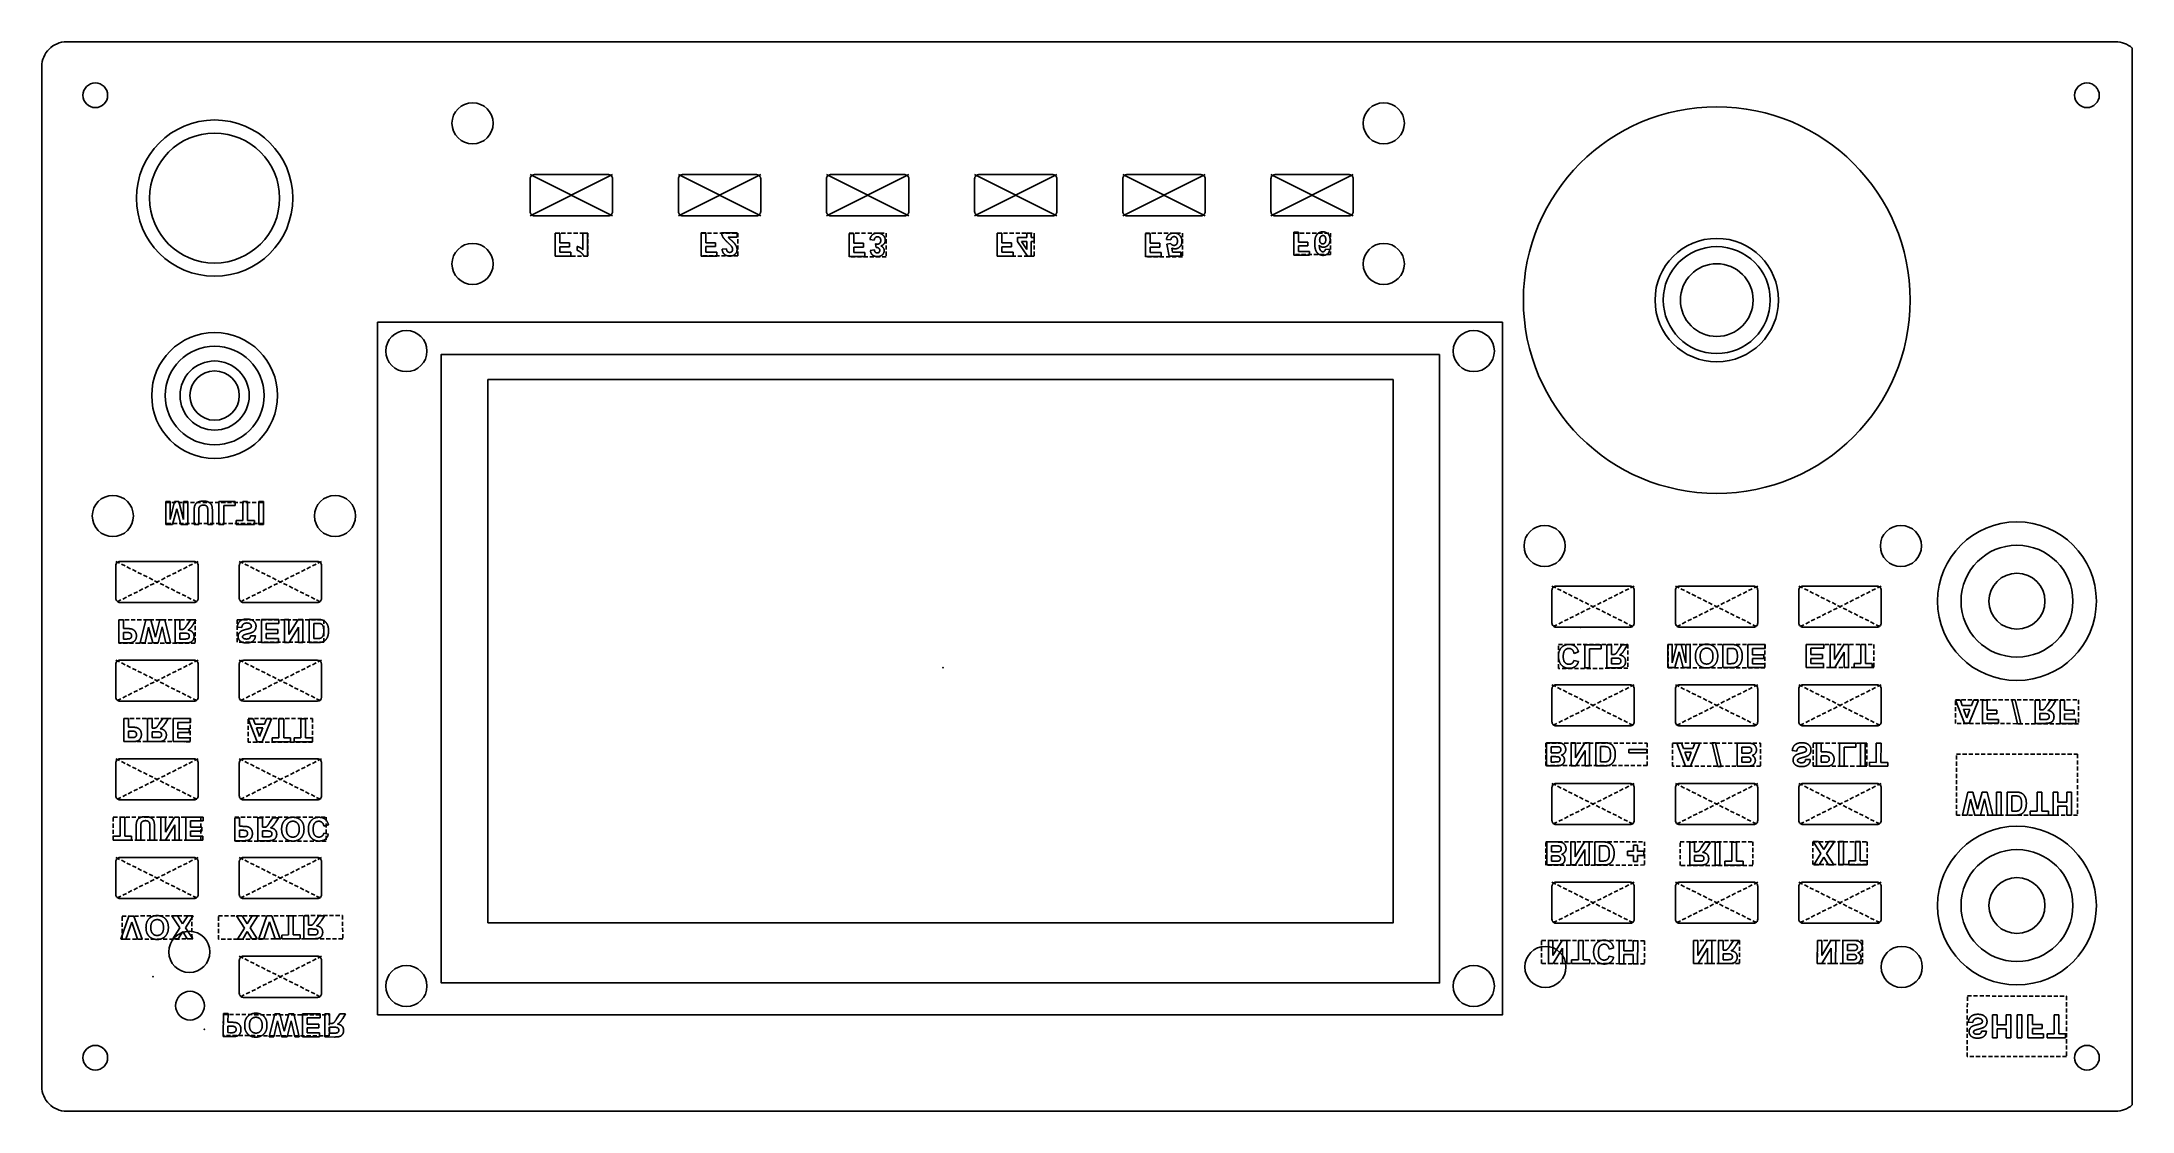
# Model space of a CAD drawing. Header units: millimetres. Extents: x 0 to 254, y -130 to 0.
import ezdxf

# ---------------------------------------------------------------- set-up
doc = ezdxf.new("R2010")
doc.units = ezdxf.units.MM
doc.linetypes.add('DASHED', pattern=[0.75, 0.5, -0.25])
doc.layers.get('0').update_dxf_attribs({"linetype": 'CONTINUOUS'})

msp = doc.modelspace()

# ---------------------------------------------------------------- linework, layer by layer
for p, q in [((69.35, -16.15), (59.35, -21.15)), ((59.35, -16.15), (69.35, -21.15)), ((77.35, -16.15), (87.35, -21.15)), ((87.35, -16.15), (77.35, -21.15)), ((95.35, -16.15), (105.35, -21.15)), ((105.35, -16.15), (95.35, -21.15)), ((113.35, -16.15), (123.35, -21.15)), ((123.35, -16.15), (113.35, -21.15)), ((131.35, -16.15), (141.35, -21.15)), ((141.35, -16.15), (131.35, -21.15)), ((149.35, -16.15), (159.35, -21.15)), ((159.35, -16.15), (149.35, -21.15)), ((62.37, -23.25), (62.37, -26.05)), ((62.94, -23.25), (62.37, -23.25)), ((62.94, -24.44), (62.94, -23.25)), ((64.1, -24.44), (62.94, -24.44)), ((62.94, -25.58), (62.94, -24.91)), ((62.94, -24.91), (64.1, -24.91)), ((64.1, -24.91), (64.1, -24.44)), ((65.06, -24.87), (65.06, -25.35)), ((66.29, -23.25), (65.75, -23.25)), ((65.75, -23.25), (65.75, -25.27)), ((66.29, -26.06), (66.29, -23.25)), ((80.12, -23.24), (80.12, -26.04)), ((80.69, -23.24), (80.12, -23.24)), ((80.69, -24.42), (80.69, -23.24)), ((81.85, -24.42), (80.69, -24.42)), ((80.69, -25.56), (80.69, -24.9)), ((80.69, -24.9), (81.85, -24.9)), ((81.85, -24.9), (81.85, -24.42)), ((84.48, -23.24), (82.6, -23.24)), ((83.2, -25.16), (82.66, -25.22)), ((83.41, -23.73), (84.48, -23.73)), ((84.48, -23.73), (84.48, -23.24)), ((98.1, -23.3), (98.1, -26.1)), ((98.67, -23.3), (98.1, -23.3)), ((98.67, -24.49), (98.67, -23.3)), ((99.83, -24.49), (98.67, -24.49)), ((98.67, -25.63), (98.67, -24.96)), ((98.67, -24.96), (99.83, -24.96)), ((99.83, -24.96), (99.83, -24.49)), ((100.63, -24.04), (101.15, -24.11)), ((101.16, -25.3), (100.67, -25.38)), ((101.32, -24.56), (101.38, -25)), ((116.1, -23.25), (116.1, -26.05)), ((116.67, -23.25), (116.1, -23.25)), ((116.67, -24.44), (116.67, -23.25)), ((117.83, -24.44), (116.67, -24.44)), ((116.67, -25.58), (116.67, -24.91)), ((116.67, -24.91), (117.83, -24.91)), ((117.83, -24.91), (117.83, -24.44)), ((119.7, -23.81), (118.55, -23.81)), ((118.55, -23.81), (118.55, -24.28)), ((118.55, -24.28), (119.77, -26.06)), ((119.7, -25.24), (119.06, -24.29)), ((119.06, -24.29), (119.7, -24.29)), ((119.7, -23.25), (119.7, -23.81)), ((120.22, -23.25), (119.7, -23.25)), ((119.7, -24.29), (119.7, -25.24)), ((120.22, -23.81), (120.22, -23.25)), ((120.57, -23.81), (120.22, -23.81)), ((120.22, -26.06), (120.22, -24.29)), ((120.22, -24.29), (120.57, -24.29)), ((120.57, -24.29), (120.57, -23.81)), ((134.1, -23.3), (134.1, -26.1)), ((134.67, -23.3), (134.1, -23.3)), ((134.67, -24.49), (134.67, -23.3)), ((135.83, -24.49), (134.67, -24.49)), ((134.67, -25.63), (134.67, -24.96)), ((134.67, -24.96), (135.83, -24.96)), ((135.83, -24.96), (135.83, -24.49)), ((136.66, -24.02), (137.19, -24.08)), ((137.16, -24.54), (136.72, -24.6)), ((136.72, -24.6), (137, -26.06)), ((137.4, -25.56), (137.32, -25.08)), ((152.12, -23.15), (152.12, -25.95)), ((152.69, -23.15), (152.12, -23.15)), ((152.69, -24.34), (152.69, -23.15)), ((153.85, -24.34), (152.69, -24.34)), ((152.69, -25.48), (152.69, -24.81)), ((152.69, -24.81), (153.85, -24.81)), ((153.85, -24.81), (153.85, -24.34)), ((156.49, -25.26), (155.97, -25.21)), ((62.37, -26.05), (64.29, -26.05)), ((64.29, -25.58), (62.94, -25.58)), ((64.29, -26.05), (64.29, -25.58)), ((65.86, -26.06), (66.29, -26.06)), ((80.12, -26.04), (82.04, -26.04)), ((82.04, -25.56), (80.69, -25.56)), ((82.04, -26.04), (82.04, -25.56)), ((98.1, -26.1), (100.02, -26.1)), ((100.02, -25.63), (98.67, -25.63)), ((100.02, -26.1), (100.02, -25.63)), ((116.1, -26.05), (118.02, -26.05)), ((118.02, -25.58), (116.67, -25.58)), ((118.02, -26.05), (118.02, -25.58)), ((119.77, -26.06), (120.22, -26.06)), ((134.1, -26.1), (136.02, -26.1)), ((136.02, -25.63), (134.67, -25.63)), ((136.02, -26.1), (136.02, -25.63)), ((137, -26.06), (138.41, -26.06)), ((138.41, -25.56), (137.4, -25.56)), ((138.41, -26.06), (138.41, -25.56)), ((152.12, -25.95), (154.04, -25.95)), ((154.04, -25.48), (152.69, -25.48)), ((154.04, -25.95), (154.04, -25.48)), ((15.05, -55.89), (15.05, -58.69)), ((15.58, -55.89), (15.05, -55.89)), ((16.13, -55.89), (15.58, -58.09)), ((15.58, -58.09), (15.58, -55.89)), ((15.9, -58.69), (16.4, -56.78)), ((16.67, -55.89), (16.13, -55.89)), ((16.4, -56.78), (16.91, -58.69)), ((17.23, -58.09), (16.67, -55.89)), ((17.76, -55.89), (17.23, -55.89)), ((17.23, -55.89), (17.23, -58.09)), ((17.76, -58.69), (17.76, -55.89)), ((18.5, -57.19), (18.5, -58.69)), ((19.07, -58.69), (19.07, -57.17)), ((20.17, -57.14), (20.17, -58.69)), ((20.73, -58.69), (20.73, -57.21)), ((21.53, -55.89), (21.53, -58.66)), ((23.5, -55.89), (21.53, -55.89)), ((22.1, -58.66), (22.1, -56.36)), ((22.1, -56.36), (23.5, -56.36)), ((23.5, -56.36), (23.5, -55.89)), ((24.43, -58.21), (23.6, -58.21)), ((23.6, -58.21), (23.6, -58.69)), ((24.43, -55.89), (24.43, -58.21)), ((25, -55.89), (24.43, -55.89)), ((25, -58.21), (25, -55.89)), ((25.83, -58.21), (25, -58.21)), ((25.83, -58.69), (25.83, -58.21)), ((26.36, -55.89), (26.36, -58.69)), ((26.93, -55.89), (26.36, -55.89)), ((26.93, -58.69), (26.93, -55.89)), ((15.05, -58.69), (15.9, -58.69)), ((16.91, -58.69), (17.76, -58.69)), ((18.5, -58.69), (19.07, -58.69)), ((20.17, -58.69), (20.73, -58.69)), ((21.53, -58.66), (22.1, -58.66)), ((23.6, -58.69), (25.83, -58.69)), ((26.36, -58.69), (26.93, -58.69)), ((9.35, -70.28), (9.35, -73.08)), ((9.92, -70.28), (9.35, -70.28)), ((9.92, -71.33), (9.92, -70.28)), ((12.64, -70.28), (11.97, -73.08)), ((13.25, -70.28), (12.64, -70.28)), ((13.81, -72.37), (13.25, -70.28)), ((14.36, -70.28), (13.81, -72.37)), ((14.15, -73.08), (14.64, -71.12)), ((14.96, -70.28), (14.36, -70.28)), ((14.64, -71.12), (15.07, -73.08)), ((15.64, -73.08), (14.96, -70.28)), ((16.21, -70.28), (16.21, -73.08)), ((16.78, -70.28), (16.21, -70.28)), ((16.78, -71.44), (16.78, -70.28)), ((18.06, -70.28), (17.65, -70.88)), ((18.73, -70.28), (18.06, -70.28)), ((18.39, -70.82), (18.73, -70.28)), ((26.69, -70.22), (26.69, -73.02)), ((28.82, -70.22), (26.69, -70.22)), ((27.25, -71.46), (27.25, -70.7)), ((27.25, -70.7), (28.82, -70.7)), ((28.82, -70.7), (28.82, -70.22)), ((29.49, -70.22), (29.49, -73.02)), ((30.02, -70.22), (29.49, -70.22)), ((31.15, -70.22), (30.02, -72.05)), ((30.02, -72.05), (30.02, -70.22)), ((31.71, -70.22), (31.15, -70.22)), ((31.71, -73.02), (31.71, -70.22)), ((33.56, -70.22), (32.5, -70.22)), ((32.5, -70.22), (32.5, -73.02)), ((33.06, -72.55), (33.06, -70.7)), ((33.06, -70.7), (33.48, -70.7)), ((9.35, -73.08), (10.26, -73.08)), ((10.28, -71.33), (9.92, -71.33)), ((9.92, -72.6), (9.92, -71.81)), ((9.92, -71.81), (10.23, -71.81)), ((10.19, -72.6), (9.92, -72.6)), ((11.97, -73.08), (12.55, -73.08)), ((12.55, -73.08), (12.97, -71.15)), ((12.97, -71.15), (13.48, -73.08)), ((13.48, -73.08), (14.15, -73.08)), ((15.07, -73.08), (15.64, -73.08)), ((16.21, -73.08), (17.4, -73.08)), ((16.89, -71.44), (16.78, -71.44)), ((16.78, -71.89), (17.2, -71.89)), ((16.78, -72.6), (16.78, -71.89)), ((17.22, -72.6), (16.78, -72.6)), ((23.75, -71.14), (24.3, -71.19)), ((25.95, -72.22), (25.38, -72.2)), ((26.69, -73.02), (28.77, -73.02)), ((28.66, -71.46), (27.25, -71.46)), ((27.25, -72.55), (27.25, -71.93)), ((27.25, -71.93), (28.66, -71.93)), ((28.77, -72.55), (27.25, -72.55)), ((28.66, -71.93), (28.66, -71.46)), ((28.77, -73.02), (28.77, -72.55)), ((29.49, -73.02), (30.04, -73.02)), ((30.04, -73.02), (31.19, -71.16)), ((31.19, -71.16), (31.19, -73.02)), ((31.19, -73.02), (31.71, -73.02)), ((32.5, -73.02), (33.53, -73.02)), ((33.32, -72.55), (33.06, -72.55)), ((187.51, -73.31), (187.51, -76.09)), ((189.48, -73.31), (187.51, -73.31)), ((189.48, -73.78), (189.48, -73.31)), ((190.16, -73.31), (190.16, -76.11)), ((190.73, -73.31), (190.16, -73.31)), ((190.73, -74.48), (190.73, -73.31)), ((192, -73.31), (191.6, -73.92)), ((192.68, -73.31), (192, -73.31)), ((192.34, -73.85), (192.68, -73.31)), ((197.59, -73.28), (197.59, -76.08)), ((198.11, -73.28), (197.59, -73.28)), ((198.67, -73.28), (198.11, -75.48)), ((198.11, -75.48), (198.11, -73.28)), ((199.21, -73.28), (198.67, -73.28)), ((199.77, -75.48), (199.21, -73.28)), ((200.29, -73.28), (199.77, -73.28)), ((199.77, -73.28), (199.77, -75.48)), ((200.29, -76.08), (200.29, -73.28)), ((205.33, -73.27), (204.27, -73.27)), ((204.27, -73.27), (204.27, -76.07)), ((207.28, -73.27), (207.28, -76.07)), ((209.41, -73.27), (207.28, -73.27)), ((209.41, -73.74), (209.41, -73.27)), ((214.4, -73.25), (214.4, -76.05)), ((216.53, -73.26), (214.4, -73.25)), ((216.53, -73.73), (216.53, -73.26)), ((217.3, -73.26), (217.3, -76.06)), ((217.82, -73.26), (217.3, -73.26)), ((218.95, -73.26), (217.82, -75.08)), ((217.82, -75.08), (217.82, -73.26)), ((219.52, -73.26), (218.95, -73.26)), ((219.52, -76.06), (219.52, -73.26)), ((221.03, -73.26), (221.03, -75.59)), ((221.59, -73.26), (221.03, -73.26)), ((221.59, -75.59), (221.59, -73.26)), ((24, -75.66), (24, -79.66)), ((33.5, -75.16), (24.5, -75.16)), ((34, -79.66), (34, -75.66)), ((186.72, -75.34), (186.16, -75.2)), ((186.18, -74.34), (186.72, -74.16)), ((187.51, -76.09), (188.07, -76.09)), ((188.07, -76.09), (188.07, -73.78)), ((188.07, -73.78), (189.48, -73.78)), ((190.16, -76.11), (191.35, -76.11)), ((190.84, -74.48), (190.73, -74.48)), ((190.73, -74.92), (191.15, -74.92)), ((190.73, -75.63), (190.73, -74.92)), ((191.17, -75.63), (190.73, -75.63)), ((197.59, -76.08), (198.43, -76.08)), ((198.43, -76.08), (198.94, -74.17)), ((198.94, -74.17), (199.44, -76.08)), ((199.44, -76.08), (200.29, -76.08)), ((204.27, -76.07), (205.3, -76.07)), ((204.83, -75.6), (204.83, -73.75)), ((204.83, -73.75), (205.26, -73.75)), ((205.09, -75.6), (204.83, -75.6)), ((207.28, -76.07), (209.36, -76.07)), ((207.85, -74.51), (207.85, -73.74)), ((207.85, -73.74), (209.41, -73.74)), ((209.25, -74.51), (207.85, -74.51)), ((207.85, -75.6), (207.85, -74.98)), ((207.85, -74.98), (209.25, -74.98)), ((209.36, -75.6), (207.85, -75.6)), ((209.25, -74.98), (209.25, -74.51)), ((209.36, -76.07), (209.36, -75.6)), ((214.4, -76.05), (216.48, -76.06)), ((214.97, -74.49), (214.97, -73.73)), ((214.97, -73.73), (216.53, -73.73)), ((216.37, -74.49), (214.97, -74.49)), ((214.97, -75.58), (214.97, -74.96)), ((214.97, -74.96), (216.37, -74.96)), ((216.48, -75.58), (214.97, -75.58)), ((216.37, -74.96), (216.37, -74.49)), ((216.48, -76.06), (216.48, -75.58)), ((217.3, -76.06), (217.85, -76.06)), ((217.85, -76.06), (218.99, -74.19)), ((218.99, -74.19), (218.99, -76.06)), ((218.99, -76.06), (219.52, -76.06)), ((221.03, -75.59), (220.2, -75.59)), ((220.2, -75.59), (220.2, -76.06)), ((220.2, -76.06), (222.42, -76.06)), ((222.42, -75.59), (221.59, -75.59)), ((222.42, -76.06), (222.42, -75.59)), ((24.5, -80.16), (33.5, -80.16)), ((233.12, -80.04), (232.52, -80.04)), ((232.52, -80.04), (233.61, -82.84)), ((233.35, -80.67), (233.12, -80.04)), ((234.47, -80.67), (233.35, -80.67)), ((233.9, -82.18), (233.52, -81.14)), ((233.52, -81.14), (234.29, -81.15)), ((234.29, -81.15), (233.9, -82.18)), ((234.2, -82.84), (235.33, -80.04)), ((234.71, -80.04), (234.47, -80.67)), ((235.33, -80.04), (234.71, -80.04)), ((235.82, -80.04), (235.82, -82.84)), ((236.38, -80.04), (235.82, -80.04)), ((236.38, -81.23), (236.38, -80.04)), ((237.55, -81.23), (236.38, -81.23)), ((237.55, -81.71), (237.55, -81.23)), ((239.38, -80), (240.07, -82.89)), ((239.77, -80), (239.38, -80)), ((240.47, -82.89), (239.77, -80)), ((242.22, -80.05), (242.21, -82.85)), ((242.78, -80.05), (242.22, -80.05)), ((242.78, -81.22), (242.78, -80.05)), ((242.89, -81.22), (242.78, -81.22)), ((244.06, -80.05), (243.65, -80.66)), ((244.73, -80.05), (244.06, -80.05)), ((244.39, -80.6), (244.73, -80.05)), ((245.23, -80.05), (245.23, -82.85)), ((245.79, -80.05), (245.23, -80.05)), ((245.79, -81.24), (245.79, -80.05)), ((246.96, -81.24), (245.79, -81.24)), ((246.96, -81.72), (246.96, -81.24)), ((9.96, -82.26), (9.95, -85.06)), ((10.52, -82.26), (9.96, -82.26)), ((10.52, -83.32), (10.52, -82.26)), ((10.89, -83.32), (10.52, -83.32)), ((10.52, -84.59), (10.52, -83.79)), ((10.52, -83.79), (10.83, -83.79)), ((12.85, -82.26), (12.84, -85.06)), ((13.41, -82.26), (12.85, -82.26)), ((13.41, -83.43), (13.41, -82.26)), ((13.53, -83.43), (13.41, -83.43)), ((14.69, -82.27), (14.28, -82.88)), ((15.37, -82.27), (14.69, -82.27)), ((15.02, -82.81), (15.37, -82.27)), ((15.95, -82.27), (15.95, -85.07)), ((18.08, -82.27), (15.95, -82.27)), ((16.52, -83.5), (16.52, -82.74)), ((16.52, -82.74), (18.08, -82.75)), ((17.92, -83.51), (16.52, -83.5)), ((17.92, -83.98), (17.92, -83.51)), ((18.08, -82.75), (18.08, -82.27)), ((25.69, -82.3), (25.09, -82.3)), ((25.09, -82.3), (26.18, -85.1)), ((25.92, -82.94), (25.69, -82.3)), ((27.04, -82.94), (25.92, -82.94)), ((26.47, -84.45), (26.1, -83.41)), ((26.1, -83.41), (26.86, -83.41)), ((26.86, -83.41), (26.47, -84.45)), ((26.78, -85.1), (27.9, -82.3)), ((27.29, -82.3), (27.04, -82.94)), ((27.9, -82.3), (27.29, -82.3)), ((28.82, -82.3), (28.82, -84.63)), ((29.39, -82.3), (28.82, -82.3)), ((29.39, -84.63), (29.39, -82.3)), ((31.49, -82.3), (31.49, -84.63)), ((32.06, -82.3), (31.49, -82.3)), ((32.06, -84.63), (32.06, -82.3)), ((233.61, -82.84), (234.2, -82.84)), ((235.82, -82.84), (237.74, -82.84)), ((236.38, -82.37), (236.38, -81.7)), ((236.38, -81.7), (237.55, -81.71)), ((237.74, -82.37), (236.38, -82.37)), ((237.74, -82.84), (237.74, -82.37)), ((240.07, -82.89), (240.47, -82.89)), ((242.21, -82.85), (243.4, -82.85)), ((242.78, -81.66), (243.2, -81.66)), ((242.78, -82.37), (242.78, -81.66)), ((243.22, -82.37), (242.78, -82.37)), ((245.23, -82.85), (247.15, -82.85)), ((245.79, -82.38), (245.79, -81.71)), ((245.79, -81.71), (246.96, -81.72)), ((247.15, -82.38), (245.79, -82.38)), ((247.15, -82.85), (247.15, -82.38)), ((9.95, -85.06), (10.86, -85.06)), ((10.79, -84.59), (10.52, -84.59)), ((12.84, -85.06), (14.03, -85.07)), ((13.41, -83.88), (13.83, -83.88)), ((13.41, -84.59), (13.41, -83.88)), ((13.85, -84.59), (13.41, -84.59)), ((15.95, -85.07), (18.02, -85.07)), ((16.51, -84.6), (16.51, -83.98)), ((16.51, -83.98), (17.92, -83.98)), ((18.02, -84.6), (16.51, -84.6)), ((18.02, -85.07), (18.02, -84.6)), ((26.18, -85.1), (26.78, -85.1)), ((28.82, -84.63), (27.99, -84.63)), ((27.99, -84.63), (27.99, -85.1)), ((27.99, -85.1), (30.22, -85.1)), ((30.22, -84.63), (29.39, -84.63)), ((30.22, -85.1), (30.22, -84.63)), ((31.49, -84.63), (30.66, -84.63)), ((30.66, -84.63), (30.66, -85.1)), ((30.66, -85.1), (32.89, -85.1)), ((32.89, -84.63), (32.06, -84.63)), ((32.89, -85.1), (32.89, -84.63)), ((183.77, -85.22), (182.82, -85.22)), ((182.82, -85.22), (182.82, -88.02)), ((183.39, -86.44), (183.39, -85.69)), ((183.39, -85.69), (183.91, -85.69)), ((185.84, -85.21), (185.84, -88.01)), ((186.36, -85.21), (185.84, -85.21)), ((187.49, -85.21), (186.36, -87.04)), ((186.36, -87.04), (186.36, -85.21)), ((186.39, -88.01), (187.53, -86.14)), ((188.06, -85.21), (187.49, -85.21)), ((187.53, -86.14), (187.53, -88.01)), ((188.06, -88.01), (188.06, -85.21)), ((189.91, -85.21), (188.84, -85.21)), ((188.84, -85.21), (188.84, -88.01)), ((189.41, -87.54), (189.41, -85.68)), ((189.41, -85.68), (189.83, -85.68)), ((192.84, -86.02), (192.84, -86.43)), ((195.01, -86.02), (192.84, -86.02)), ((195.01, -86.42), (195.01, -86.02)), ((199.25, -85.26), (198.65, -85.26)), ((198.65, -85.26), (199.74, -88.06)), ((199.48, -85.9), (199.25, -85.26)), ((200.6, -85.9), (199.48, -85.9)), ((200.34, -88.06), (201.46, -85.26)), ((200.85, -85.26), (200.6, -85.9)), ((201.46, -85.26), (200.85, -85.26)), ((202.97, -85.21), (203.67, -88.11)), ((203.37, -85.21), (202.97, -85.21)), ((204.07, -88.11), (203.37, -85.21)), ((206.96, -85.26), (206, -85.26)), ((206, -85.26), (206, -88.06)), ((206.57, -86.48), (206.57, -85.73)), ((206.57, -85.73), (207.09, -85.73)), ((212.69, -86.17), (213.24, -86.23)), ((215.63, -85.26), (215.63, -88.06)), ((216.2, -85.26), (215.63, -85.26)), ((216.2, -86.32), (216.2, -85.26)), ((216.57, -86.32), (216.2, -86.32)), ((218.45, -85.27), (218.44, -88.04)), ((220.42, -85.27), (218.45, -85.27)), ((219.01, -88.04), (219.01, -85.74)), ((219.01, -85.74), (220.42, -85.74)), ((220.42, -85.74), (220.42, -85.27)), ((220.99, -85.27), (220.99, -88.07)), ((221.55, -85.27), (220.99, -85.27)), ((221.55, -88.07), (221.55, -85.27)), ((222.91, -85.27), (222.91, -87.6)), ((223.48, -85.27), (222.91, -85.27)), ((223.47, -87.6), (223.48, -85.27)), ((182.82, -88.02), (183.94, -88.02)), ((183.84, -86.44), (183.39, -86.44)), ((183.39, -87.55), (183.39, -86.9)), ((183.39, -86.9), (183.76, -86.9)), ((183.71, -87.55), (183.39, -87.55)), ((185.84, -88.01), (186.39, -88.01)), ((187.53, -88.01), (188.06, -88.01)), ((188.84, -88.01), (189.88, -88.01)), ((189.66, -87.54), (189.41, -87.54)), ((192.84, -86.43), (195.01, -86.42)), ((200.04, -87.41), (199.66, -86.37)), ((199.66, -86.37), (200.42, -86.37)), ((199.74, -88.06), (200.34, -88.06)), ((200.42, -86.37), (200.04, -87.41)), ((203.67, -88.11), (204.07, -88.11)), ((206, -88.06), (207.12, -88.06)), ((207.02, -86.48), (206.57, -86.48)), ((206.57, -87.59), (206.57, -86.95)), ((206.57, -86.95), (206.94, -86.95)), ((206.89, -87.59), (206.57, -87.59)), ((214.89, -87.26), (214.32, -87.24)), ((215.63, -88.06), (216.54, -88.06)), ((216.2, -87.59), (216.2, -86.8)), ((216.2, -86.8), (216.51, -86.8)), ((216.47, -87.59), (216.2, -87.59)), ((218.44, -88.04), (219.01, -88.04)), ((220.99, -88.07), (221.55, -88.07)), ((222.91, -87.6), (222.08, -87.59)), ((222.08, -87.59), (222.08, -88.07)), ((222.08, -88.07), (224.3, -88.07)), ((224.3, -87.6), (223.47, -87.6)), ((224.3, -88.07), (224.3, -87.6)), ((234.04, -91.2), (233.37, -94)), ((234.65, -91.2), (234.04, -91.2)), ((235.21, -93.29), (234.65, -91.2)), ((235.77, -91.2), (235.21, -93.29)), ((236.37, -91.2), (235.77, -91.2)), ((237.05, -94), (236.37, -91.2)), ((237.51, -91.2), (237.51, -94)), ((238.07, -91.2), (237.51, -91.2)), ((238.07, -94), (238.07, -91.2)), ((239.86, -91.2), (238.8, -91.2)), ((238.8, -91.2), (238.8, -94)), ((242.44, -91.2), (242.44, -93.52)), ((243.01, -91.2), (242.44, -91.2)), ((243.01, -93.52), (243.01, -91.2)), ((244.39, -91.2), (244.39, -94)), ((244.95, -91.2), (244.39, -91.2)), ((244.95, -92.42), (244.95, -91.2)), ((246.63, -91.2), (246.06, -91.2)), ((246.06, -91.2), (246.06, -92.42)), ((246.63, -94), (246.63, -91.2)), ((233.95, -94), (234.37, -92.07)), ((234.37, -92.07), (234.89, -94)), ((235.56, -94), (236.05, -92.04)), ((236.05, -92.04), (236.48, -94)), ((239.36, -93.52), (239.36, -91.67)), ((239.36, -91.67), (239.78, -91.67)), ((239.62, -93.52), (239.36, -93.52)), ((242.44, -93.52), (241.61, -93.52)), ((241.61, -93.52), (241.61, -94)), ((243.83, -93.52), (243.01, -93.52)), ((243.83, -94), (243.83, -93.52)), ((246.06, -92.42), (244.95, -92.42)), ((244.95, -94), (244.95, -92.9)), ((244.95, -92.9), (246.06, -92.9)), ((246.06, -92.9), (246.06, -94)), ((9.52, -94.25), (9.52, -96.57)), ((10.08, -94.25), (9.52, -94.25)), ((10.08, -96.57), (10.08, -94.25)), ((11.46, -95.55), (11.46, -97.05)), ((12.03, -97.05), (12.03, -95.53)), ((13.13, -95.5), (13.13, -97.05)), ((13.69, -97.05), (13.69, -95.58)), ((14.48, -94.25), (14.48, -97.05)), ((15.01, -94.25), (14.48, -94.25)), ((16.14, -94.25), (15.01, -96.07)), ((15.01, -96.07), (15.01, -94.25)), ((15.03, -97.05), (16.18, -95.18)), ((16.7, -94.25), (16.14, -94.25)), ((16.18, -95.18), (16.18, -97.05)), ((16.7, -97.05), (16.7, -94.25)), ((17.49, -94.25), (17.49, -97.05)), ((19.62, -94.25), (17.49, -94.25)), ((18.05, -95.48), (18.05, -94.72)), ((18.05, -94.72), (19.62, -94.72)), ((19.46, -95.48), (18.05, -95.48)), ((18.05, -96.57), (18.05, -95.95)), ((18.05, -95.95), (19.46, -95.95)), ((19.46, -95.95), (19.46, -95.48)), ((19.62, -94.72), (19.62, -94.25)), ((23.45, -94.32), (23.45, -97.12)), ((24.02, -94.32), (23.45, -94.32)), ((24.02, -95.37), (24.02, -94.32)), ((24.38, -95.37), (24.02, -95.37)), ((24.02, -96.64), (24.02, -95.85)), ((24.02, -95.85), (24.32, -95.85)), ((26.25, -94.32), (26.25, -97.12)), ((26.81, -94.32), (26.25, -94.32)), ((26.81, -95.48), (26.81, -94.32)), ((26.93, -95.48), (26.81, -95.48)), ((26.81, -95.93), (27.23, -95.93)), ((26.81, -96.64), (26.81, -95.93)), ((28.09, -94.32), (27.68, -94.92)), ((28.77, -94.32), (28.09, -94.32)), ((28.42, -94.86), (28.77, -94.32)), ((34.82, -96.34), (34.26, -96.21)), ((34.28, -95.34), (34.83, -95.17)), ((233.37, -94), (233.95, -94)), ((234.89, -94), (235.56, -94)), ((236.48, -94), (237.05, -94)), ((237.51, -94), (238.07, -94)), ((238.8, -94), (239.83, -94)), ((241.61, -94), (243.83, -94)), ((244.39, -94), (244.95, -94)), ((246.06, -94), (246.63, -94)), ((9.52, -96.57), (8.69, -96.57)), ((8.69, -96.57), (8.69, -97.05)), ((8.69, -97.05), (10.91, -97.05)), ((10.91, -96.57), (10.08, -96.57)), ((10.91, -97.05), (10.91, -96.57)), ((11.46, -97.05), (12.03, -97.05)), ((13.13, -97.05), (13.69, -97.05)), ((14.48, -97.05), (15.03, -97.05)), ((16.18, -97.05), (16.7, -97.05)), ((17.49, -97.05), (19.56, -97.05)), ((19.56, -96.57), (18.05, -96.57)), ((19.56, -97.05), (19.56, -96.57)), ((23.45, -97.12), (24.36, -97.12)), ((24.29, -96.64), (24.02, -96.64)), ((26.25, -97.12), (27.44, -97.12)), ((27.25, -96.64), (26.81, -96.64)), ((183.82, -97.27), (182.87, -97.27)), ((182.87, -97.27), (182.87, -100.07)), ((183.43, -98.49), (183.43, -97.74)), ((183.43, -97.74), (183.95, -97.74)), ((183.89, -98.49), (183.43, -98.49)), ((183.43, -99.6), (183.43, -98.96)), ((183.43, -98.96), (183.8, -98.96)), ((185.79, -97.27), (185.79, -100.07)), ((186.31, -97.27), (185.79, -97.27)), ((187.44, -97.27), (186.31, -99.09)), ((186.31, -99.09), (186.31, -97.27)), ((186.34, -100.07), (187.48, -98.2)), ((188.01, -97.27), (187.44, -97.27)), ((187.48, -98.2), (187.48, -100.07)), ((188.01, -100.07), (188.01, -97.27)), ((189.76, -97.27), (188.7, -97.27)), ((188.7, -97.27), (188.7, -100.07)), ((189.26, -99.59), (189.26, -97.74)), ((189.26, -97.74), (189.69, -97.74)), ((193.41, -98.4), (192.68, -98.4)), ((192.68, -98.4), (192.68, -98.9)), ((192.68, -98.9), (193.41, -98.9)), ((193.41, -97.67), (193.41, -98.4)), ((193.9, -97.67), (193.41, -97.67)), ((193.41, -98.9), (193.41, -99.63)), ((193.9, -98.4), (193.9, -97.67)), ((194.64, -98.4), (193.9, -98.4)), ((193.9, -99.63), (193.9, -98.9)), ((193.9, -98.9), (194.64, -98.9)), ((194.64, -98.9), (194.64, -98.4)), ((200.25, -97.29), (200.25, -100.09)), ((200.82, -97.29), (200.25, -97.29)), ((200.82, -98.46), (200.82, -97.29)), ((200.93, -98.46), (200.82, -98.46)), ((200.82, -98.91), (201.24, -98.91)), ((200.82, -99.62), (200.82, -98.91)), ((202.09, -97.29), (201.68, -97.9)), ((202.77, -97.29), (202.09, -97.29)), ((202.43, -97.84), (202.77, -97.29)), ((203.34, -97.29), (203.34, -100.09)), ((203.9, -97.29), (203.34, -97.29)), ((203.9, -100.09), (203.9, -97.29)), ((205.35, -97.29), (205.35, -99.62)), ((205.92, -97.29), (205.35, -97.29)), ((205.92, -99.61), (205.92, -97.29)), ((215.22, -97.23), (216.17, -98.69)), ((215.89, -97.23), (215.22, -97.23)), ((216.17, -98.69), (215.3, -100.03)), ((216.52, -98.2), (215.89, -97.23)), ((217.14, -97.23), (216.52, -98.2)), ((216.86, -98.67), (217.82, -97.23)), ((217.73, -100.03), (216.86, -98.67)), ((217.82, -97.23), (217.14, -97.23)), ((218.37, -97.23), (218.37, -100.03)), ((218.94, -97.23), (218.37, -97.23)), ((218.94, -100.03), (218.94, -97.23)), ((220.39, -97.23), (220.39, -99.56)), ((220.95, -97.23), (220.39, -97.23)), ((220.95, -99.56), (220.95, -97.23)), ((182.87, -100.07), (183.99, -100.07)), ((183.76, -99.6), (183.43, -99.6)), ((185.79, -100.07), (186.34, -100.07)), ((187.48, -100.07), (188.01, -100.07)), ((188.7, -100.07), (189.73, -100.07)), ((189.52, -99.59), (189.26, -99.59)), ((193.41, -99.63), (193.9, -99.63)), ((200.25, -100.09), (201.44, -100.09)), ((201.26, -99.62), (200.82, -99.62)), ((203.34, -100.09), (203.9, -100.09)), ((205.35, -99.62), (204.52, -99.62)), ((204.52, -99.62), (204.52, -100.09)), ((204.52, -100.09), (206.75, -100.09)), ((206.75, -99.61), (205.92, -99.61)), ((206.75, -100.09), (206.75, -99.61)), ((215.3, -100.03), (215.97, -100.03)), ((215.97, -100.03), (216.53, -99.13)), ((216.53, -99.13), (217.08, -100.03)), ((217.08, -100.03), (217.73, -100.03)), ((218.37, -100.03), (218.94, -100.03)), ((220.39, -99.56), (219.56, -99.56)), ((219.56, -99.56), (219.56, -100.03)), ((219.56, -100.03), (221.78, -100.04)), ((221.78, -99.56), (220.95, -99.56)), ((221.78, -100.04), (221.78, -99.56)), ((10.59, -106.29), (9.6, -109.09)), ((11.2, -106.28), (10.59, -106.29)), ((12.21, -109.08), (11.2, -106.28)), ((15.81, -106.26), (16.77, -107.72)), ((16.48, -106.26), (15.81, -106.26)), ((17.11, -107.22), (16.48, -106.26)), ((17.73, -106.25), (17.11, -107.22)), ((17.46, -107.69), (18.41, -106.25)), ((18.41, -106.25), (17.73, -106.25)), ((23.65, -106.27), (24.62, -107.73)), ((24.33, -106.27), (23.65, -106.27)), ((24.96, -107.23), (24.33, -106.27)), ((25.58, -106.26), (24.96, -107.23)), ((25.31, -107.7), (26.26, -106.26)), ((26.26, -106.26), (25.58, -106.26)), ((27.36, -106.26), (26.37, -109.06)), ((27.96, -106.25), (27.36, -106.26)), ((28.97, -109.05), (27.96, -106.25)), ((30.54, -106.24), (29.97, -106.25)), ((29.97, -106.25), (29.98, -108.57)), ((30.55, -108.57), (30.54, -106.24)), ((31.83, -106.24), (31.84, -109.04)), ((32.39, -106.24), (31.83, -106.24)), ((32.4, -107.4), (32.39, -106.24)), ((33.67, -106.23), (33.26, -106.84)), ((34.35, -106.23), (33.67, -106.23)), ((34.01, -106.78), (34.35, -106.23)), ((9.6, -109.09), (10.22, -109.09)), ((10.22, -109.09), (10.92, -107.01)), ((10.92, -107.01), (11.61, -109.08)), ((11.61, -109.08), (12.21, -109.08)), ((16.77, -107.72), (15.91, -109.06)), ((15.91, -109.06), (16.57, -109.06)), ((16.57, -109.06), (17.13, -108.16)), ((17.13, -108.16), (17.68, -109.05)), ((18.34, -109.05), (17.46, -107.69)), ((17.68, -109.05), (18.34, -109.05)), ((24.62, -107.73), (23.76, -109.07)), ((23.76, -109.07), (24.42, -109.07)), ((24.42, -109.07), (24.97, -108.17)), ((24.97, -108.17), (25.53, -109.06)), ((26.18, -109.06), (25.31, -107.7)), ((25.53, -109.06), (26.18, -109.06)), ((26.37, -109.06), (26.98, -109.06)), ((26.98, -109.06), (27.68, -106.98)), ((27.68, -106.98), (28.37, -109.05)), ((28.37, -109.05), (28.97, -109.05)), ((29.98, -108.57), (29.15, -108.58)), ((29.15, -108.58), (29.15, -109.05)), ((29.15, -109.05), (31.38, -109.04)), ((31.38, -108.57), (30.55, -108.57)), ((31.38, -109.04), (31.38, -108.57)), ((31.84, -109.04), (33.03, -109.03)), ((32.51, -107.4), (32.4, -107.4)), ((32.4, -107.85), (32.82, -107.85)), ((32.4, -108.56), (32.4, -107.85)), ((32.84, -108.56), (32.4, -108.56)), ((183.08, -109.25), (183.08, -112.05)), ((183.61, -109.25), (183.08, -109.25)), ((184.74, -109.25), (183.6, -111.08)), ((183.6, -111.08), (183.61, -109.25)), ((183.63, -112.05), (184.78, -110.18)), ((185.3, -109.25), (184.74, -109.25)), ((184.78, -110.18), (184.77, -112.05)), ((185.3, -112.05), (185.3, -109.25)), ((186.71, -111.58), (185.88, -111.58)), ((185.88, -111.58), (185.88, -112.06)), ((186.72, -109.26), (186.71, -111.58)), ((187.28, -109.26), (186.72, -109.26)), ((187.28, -111.58), (187.28, -109.26)), ((188.11, -111.59), (187.28, -111.58)), ((188.11, -112.06), (188.11, -111.59)), ((190.99, -111.29), (190.43, -111.16)), ((190.45, -110.29), (191, -110.12)), ((191.68, -109.27), (191.67, -112.07)), ((192.24, -109.27), (191.68, -109.27)), ((192.24, -110.49), (192.24, -109.27)), ((193.35, -110.49), (192.24, -110.49)), ((192.24, -112.07), (192.24, -110.96)), ((192.24, -110.96), (193.35, -110.97)), ((193.92, -109.27), (193.35, -109.27)), ((193.35, -109.27), (193.35, -110.49)), ((193.35, -110.97), (193.35, -112.07)), ((193.91, -112.07), (193.92, -109.27)), ((200.71, -109.26), (200.71, -112.06)), ((201.23, -109.26), (200.71, -109.26)), ((202.36, -109.26), (201.23, -111.09)), ((201.23, -111.09), (201.23, -109.26)), ((201.26, -112.06), (202.4, -110.19)), ((202.93, -109.26), (202.36, -109.26)), ((202.4, -110.19), (202.4, -112.06)), ((202.93, -112.06), (202.93, -109.26)), ((203.72, -109.26), (203.72, -112.06)), ((204.28, -109.26), (203.72, -109.26)), ((204.28, -110.43), (204.28, -109.26)), ((204.4, -110.43), (204.28, -110.43)), ((204.28, -110.87), (204.7, -110.87)), ((204.28, -111.58), (204.28, -110.87)), ((204.72, -111.58), (204.28, -111.58)), ((205.56, -109.26), (205.15, -109.87)), ((206.23, -109.26), (205.56, -109.26)), ((205.89, -109.8), (206.23, -109.26)), ((215.75, -109.24), (215.74, -112.04)), ((216.27, -109.25), (215.75, -109.24)), ((217.4, -109.25), (216.27, -111.07)), ((216.27, -111.07), (216.27, -109.25)), ((216.29, -112.05), (217.44, -110.18)), ((217.97, -109.25), (217.4, -109.25)), ((217.44, -110.18), (217.44, -112.05)), ((217.96, -112.05), (217.97, -109.25)), ((218.85, -109.25), (218.84, -112.05)), ((219.8, -109.25), (218.85, -109.25)), ((219.41, -110.47), (219.42, -109.72)), ((219.87, -110.47), (219.41, -110.47)), ((219.41, -111.59), (219.41, -110.94)), ((219.41, -110.94), (219.78, -110.94)), ((219.74, -111.59), (219.41, -111.59)), ((219.42, -109.72), (219.94, -109.73)), ((183.08, -112.05), (183.63, -112.05)), ((184.77, -112.05), (185.3, -112.05)), ((185.88, -112.06), (188.11, -112.06)), ((191.67, -112.07), (192.24, -112.07)), ((193.35, -112.07), (193.91, -112.07)), ((200.71, -112.06), (201.26, -112.06)), ((202.4, -112.06), (202.93, -112.06)), ((203.72, -112.06), (204.91, -112.06)), ((215.74, -112.04), (216.29, -112.05)), ((217.44, -112.05), (217.96, -112.05)), ((218.84, -112.05), (219.96, -112.05)), ((22.06, -118.13), (22.05, -120.93)), ((22.63, -118.13), (22.06, -118.13)), ((22.62, -119.18), (22.63, -118.13)), ((22.99, -119.19), (22.62, -119.18)), ((28.3, -118.15), (27.62, -120.95)), ((28.2, -120.95), (28.63, -119.03)), ((28.91, -118.15), (28.3, -118.15)), ((28.63, -119.03), (29.13, -120.95)), ((29.46, -120.25), (28.91, -118.15)), ((30.03, -118.15), (29.46, -120.25)), ((29.8, -120.95), (30.3, -119)), ((30.62, -118.16), (30.03, -118.15)), ((30.3, -119), (30.73, -120.96)), ((31.29, -120.96), (30.62, -118.16)), ((31.69, -118.16), (31.68, -120.96)), ((33.82, -118.17), (31.69, -118.16)), ((32.25, -119.4), (32.25, -118.63)), ((32.25, -118.63), (33.81, -118.64)), ((33.81, -118.64), (33.82, -118.17)), ((34.39, -118.17), (34.38, -120.97)), ((34.96, -118.17), (34.39, -118.17)), ((34.95, -119.34), (34.96, -118.17)), ((35.07, -119.34), (34.95, -119.34)), ((36.23, -118.18), (35.82, -118.79)), ((36.91, -118.18), (36.23, -118.18)), ((36.56, -118.72), (36.91, -118.18)), ((234.08, -119.18), (234.63, -119.23)), ((237.03, -118.27), (237.02, -121.07)), ((237.59, -118.27), (237.03, -118.27)), ((237.59, -119.5), (237.59, -118.27)), ((239.27, -118.28), (238.7, -118.27)), ((238.7, -118.27), (238.7, -119.5)), ((239.26, -121.08), (239.27, -118.28)), ((240.02, -118.28), (240.02, -121.08)), ((240.58, -118.28), (240.02, -118.28)), ((240.58, -121.08), (240.58, -118.28)), ((241.31, -118.28), (241.31, -121.08)), ((241.88, -118.28), (241.31, -118.28)), ((241.88, -119.47), (241.88, -118.28)), ((244.52, -118.28), (244.51, -120.61)), ((245.08, -118.28), (244.52, -118.28)), ((245.08, -120.61), (245.08, -118.28)), ((22.05, -120.93), (22.96, -120.93)), ((22.62, -120.45), (22.62, -119.66)), ((22.62, -119.66), (22.93, -119.66)), ((22.89, -120.46), (22.62, -120.45)), ((27.62, -120.95), (28.2, -120.95)), ((29.13, -120.95), (29.8, -120.95)), ((30.73, -120.96), (31.29, -120.96)), ((31.68, -120.96), (33.75, -120.97)), ((32.24, -120.49), (32.25, -119.87)), ((33.75, -120.49), (32.24, -120.49)), ((33.65, -119.4), (32.25, -119.4)), ((32.25, -119.87), (33.65, -119.87)), ((33.65, -119.87), (33.65, -119.4)), ((33.75, -120.97), (33.75, -120.49)), ((34.38, -120.97), (35.57, -120.98)), ((34.95, -119.79), (35.37, -119.79)), ((34.95, -120.5), (34.95, -119.79)), ((35.39, -120.5), (34.95, -120.5)), ((236.28, -120.27), (235.71, -120.25)), ((237.02, -121.07), (237.59, -121.07)), ((238.7, -119.5), (237.59, -119.5)), ((237.59, -121.07), (237.59, -119.97)), ((237.59, -119.97), (238.7, -119.97)), ((238.7, -119.97), (238.7, -121.07)), ((238.7, -121.07), (239.26, -121.08)), ((240.02, -121.08), (240.58, -121.08)), ((241.31, -121.08), (243.23, -121.08)), ((243.05, -119.47), (241.88, -119.47)), ((241.88, -120.6), (241.88, -119.94)), ((241.88, -119.94), (243.05, -119.94)), ((243.23, -120.61), (241.88, -120.6)), ((243.05, -119.94), (243.05, -119.47)), ((243.23, -121.08), (243.23, -120.61)), ((244.51, -120.61), (243.68, -120.61)), ((243.68, -120.61), (243.68, -121.08)), ((243.68, -121.08), (245.91, -121.08)), ((245.91, -120.61), (245.08, -120.61)), ((245.91, -121.08), (245.91, -120.61))]:
    msp.add_line(p, q)
at = {"linetype": 'DASHED'}
for p, q in [((62.37, -23.25), (66.33, -23.25)), ((62.37, -26.05), (62.37, -23.25)), ((66.33, -23.25), (66.33, -26.05)), ((80.12, -23.25), (84.58, -23.25)), ((80.12, -26.02), (80.12, -23.25)), ((84.58, -23.25), (84.58, -26.02)), ((98.1, -23.25), (102.6, -23.25)), ((98.1, -26.15), (98.1, -23.25)), ((102.6, -23.25), (102.6, -26.15)), ((116.1, -23.25), (120.6, -23.25)), ((116.1, -26.05), (116.1, -23.25)), ((120.6, -23.25), (120.6, -26.05)), ((134.1, -23.25), (138.6, -23.25)), ((134.1, -26.15), (134.1, -23.25)), ((138.6, -23.25), (138.6, -26.15)), ((152.12, -23.25), (156.58, -23.25)), ((152.12, -25.85), (152.12, -23.25)), ((156.58, -23.25), (156.58, -25.85)), ((66.33, -26.05), (62.37, -26.05)), ((84.58, -26.02), (80.12, -26.02)), ((102.6, -26.15), (98.1, -26.15)), ((120.6, -26.05), (116.1, -26.05)), ((138.6, -26.15), (134.1, -26.15)), ((156.58, -25.85), (152.12, -25.85)), ((15.05, -56), (26.95, -56)), ((15.05, -58.57), (15.05, -56)), ((26.95, -56), (26.95, -58.57)), ((26.95, -58.57), (15.05, -58.57)), ((19, -63.16), (9, -68.16)), ((9, -63.16), (19, -68.16)), ((34, -63.16), (24, -68.16)), ((24, -63.16), (34, -68.16)), ((193.5, -66.16), (183.5, -71.16)), ((183.5, -66.16), (193.5, -71.16)), ((208.5, -66.16), (198.5, -71.16)), ((198.5, -66.16), (208.5, -71.16)), ((223.5, -66.16), (213.5, -71.16)), ((213.5, -66.16), (223.5, -71.16)), ((9.35, -70.26), (18.65, -70.26)), ((9.35, -73.09), (9.35, -70.26)), ((18.65, -70.26), (18.65, -73.09)), ((23.75, -70.26), (34.25, -70.26)), ((23.75, -72.99), (23.75, -70.26)), ((34.25, -70.26), (34.25, -72.99)), ((18.65, -73.09), (9.35, -73.09)), ((34.25, -72.99), (23.75, -72.99)), ((184.29, -73.25), (192.71, -73.25)), ((184.29, -76.17), (184.29, -73.25)), ((192.71, -73.25), (192.72, -76.16)), ((197.63, -73.25), (209.37, -73.25)), ((197.63, -76.1), (197.63, -73.25)), ((209.37, -73.25), (209.37, -76.09)), ((214.4, -73.25), (222.6, -73.26)), ((214.4, -76.06), (214.4, -73.25)), ((222.6, -73.26), (222.59, -76.07)), ((19, -75.16), (9, -80.16)), ((9, -75.16), (19, -80.16)), ((34, -75.16), (24, -80.16)), ((24, -75.16), (34, -80.16)), ((192.72, -76.16), (184.29, -76.17)), ((209.37, -76.09), (197.63, -76.1)), ((222.59, -76.07), (214.4, -76.06)), ((193.5, -78.16), (183.5, -83.16)), ((183.5, -78.16), (193.5, -83.16)), ((208.5, -78.16), (198.5, -83.16)), ((198.5, -78.16), (208.5, -83.16)), ((223.5, -78.16), (213.5, -83.16)), ((213.5, -78.16), (223.5, -83.16)), ((232.52, -79.99), (247.48, -80.01)), ((232.52, -82.88), (232.52, -79.99)), ((247.48, -80.01), (247.48, -82.9)), ((9.95, -85.06), (9.96, -82.25)), ((9.96, -82.25), (18.04, -82.27)), ((18.04, -82.27), (18.04, -85.08)), ((25.09, -82.26), (32.91, -82.26)), ((25.09, -85.14), (25.09, -82.26)), ((32.91, -82.26), (32.91, -85.14)), ((247.48, -82.9), (232.52, -82.88)), ((18.04, -85.08), (9.95, -85.06)), ((32.91, -85.14), (25.09, -85.14)), ((182.75, -85.25), (195.08, -85.25)), ((182.75, -87.98), (182.75, -85.25)), ((195.08, -85.25), (195.08, -87.97)), ((198.16, -85.25), (208.84, -85.25)), ((198.16, -88.07), (198.16, -85.25)), ((208.84, -85.25), (208.84, -88.07)), ((215.25, -85.26), (221.75, -85.26)), ((215.25, -88.07), (215.25, -85.26)), ((221.75, -85.26), (221.74, -88.07)), ((19, -87.16), (9, -92.16)), ((9, -87.16), (19, -92.16)), ((34, -87.16), (24, -92.16)), ((24, -87.16), (34, -92.16)), ((195.08, -87.97), (182.75, -87.98)), ((208.84, -88.07), (198.16, -88.07)), ((221.74, -88.07), (215.25, -88.07)), ((232.65, -86.6), (247.35, -86.6)), ((232.65, -94), (232.65, -86.6)), ((247.35, -86.6), (247.35, -94)), ((193.5, -90.16), (183.5, -95.16)), ((183.5, -90.16), (193.5, -95.16)), ((208.5, -90.16), (198.5, -95.16)), ((198.5, -90.16), (208.5, -95.16)), ((223.5, -90.16), (213.5, -95.16)), ((213.5, -90.16), (223.5, -95.16)), ((8.69, -94.26), (19.31, -94.26)), ((8.69, -97.04), (8.69, -94.26)), ((19.31, -94.26), (19.31, -97.04)), ((23.45, -94.26), (34.55, -94.26)), ((23.45, -97.17), (23.45, -94.26)), ((34.55, -94.26), (34.55, -97.17)), ((247.35, -94), (232.65, -94)), ((19.31, -97.04), (8.69, -97.04)), ((34.55, -97.17), (23.45, -97.17)), ((182.76, -97.26), (194.74, -97.26)), ((182.76, -100.08), (182.76, -97.26)), ((194.74, -97.26), (194.74, -100.07)), ((199.08, -97.25), (207.92, -97.25)), ((199.08, -100.13), (199.08, -97.25)), ((207.92, -97.25), (207.92, -100.12)), ((215.2, -97.25), (221.8, -97.25)), ((215.2, -100.01), (215.2, -97.25)), ((221.8, -97.25), (221.79, -100.02)), ((19, -99.16), (9, -104.16)), ((9, -99.16), (19, -104.16)), ((34, -99.16), (24, -104.16)), ((24, -99.16), (34, -104.16)), ((194.74, -100.07), (182.76, -100.08)), ((207.92, -100.12), (199.08, -100.13)), ((221.79, -100.02), (215.2, -100.01)), ((193.5, -102.16), (183.5, -107.16)), ((183.5, -102.16), (193.5, -107.16)), ((208.5, -102.16), (198.5, -107.16)), ((198.5, -102.16), (208.5, -107.16)), ((223.5, -102.16), (213.5, -107.16)), ((213.5, -102.16), (223.5, -107.16)), ((9.76, -106.28), (18.24, -106.24)), ((9.77, -109.1), (9.76, -106.28)), ((18.24, -106.24), (18.25, -109.06)), ((21.45, -106.27), (36.55, -106.21)), ((21.46, -109.09), (21.45, -106.27)), ((36.55, -106.21), (36.56, -109.03)), ((18.25, -109.06), (9.77, -109.1)), ((36.56, -109.03), (21.46, -109.09)), ((34, -111.16), (24, -116.16)), ((24, -111.16), (34, -116.16)), ((182.24, -109.25), (194.76, -109.27)), ((182.24, -112.05), (182.24, -109.25)), ((194.76, -109.27), (194.75, -112.07)), ((200.71, -109.25), (206.29, -109.25)), ((200.71, -112.06), (200.71, -109.25)), ((206.29, -109.25), (206.29, -112.06)), ((215.74, -112.04), (215.75, -109.25)), ((215.75, -109.25), (221.25, -109.26)), ((221.25, -109.26), (221.24, -112.06)), ((194.75, -112.07), (182.24, -112.05)), ((206.29, -112.06), (200.71, -112.06)), ((221.24, -112.06), (215.74, -112.04)), ((233.96, -123.35), (233.97, -115.99)), ((233.97, -115.99), (246.03, -116.01)), ((246.03, -116.01), (246.02, -123.36)), ((22.05, -120.8), (22.06, -118.25)), ((22.06, -118.25), (34.94, -118.3)), ((34.94, -118.3), (34.93, -120.85)), ((34.93, -120.85), (22.05, -120.8)), ((246.02, -123.36), (233.96, -123.35))]:
    msp.add_line(p, q, dxfattribs=at)
for points in [[(254, -129.24, -0.184483), (252, -130), (3, -130, -0.414214), (0, -127), (0, -3, -0.414214), (3, 0), (252, 0, -0.184483), (254, -0.76)], [(68.85, -16.15), (59.85, -16.15, 0.414214), (59.35, -16.65), (59.35, -20.65, 0.414214), (59.85, -21.15), (68.85, -21.15, 0.414214), (69.35, -20.65), (69.35, -16.65, 0.414214)], [(86.85, -21.15, 0.414214), (87.35, -20.65), (87.35, -16.65, 0.414214), (86.85, -16.15), (77.85, -16.15, 0.414214), (77.35, -16.65), (77.35, -20.65, 0.414214), (77.85, -21.15)], [(104.85, -21.15, 0.414214), (105.35, -20.65), (105.35, -16.65, 0.414214), (104.85, -16.15), (95.85, -16.15, 0.414214), (95.35, -16.65), (95.35, -20.65, 0.414214), (95.85, -21.15)], [(122.85, -21.15, 0.414214), (123.35, -20.65), (123.35, -16.65, 0.414214), (122.85, -16.15), (113.85, -16.15, 0.414214), (113.35, -16.65), (113.35, -20.65, 0.414214), (113.85, -21.15)], [(140.85, -21.15, 0.414214), (141.35, -20.65), (141.35, -16.65, 0.414214), (140.85, -16.15), (131.85, -16.15, 0.414214), (131.35, -16.65), (131.35, -20.65, 0.414214), (131.85, -21.15)], [(158.85, -21.15, 0.414214), (159.35, -20.65), (159.35, -16.65, 0.414214), (158.85, -16.15), (149.85, -16.15, 0.414214), (149.35, -16.65), (149.35, -20.65, 0.414214), (149.85, -21.15)], [(9.5, -63.16, 0.414214), (9, -63.66), (9, -67.66, 0.414214), (9.5, -68.16), (18.5, -68.16, 0.414214), (19, -67.66), (19, -63.66, 0.414214), (18.5, -63.16)], [(24.5, -63.16, 0.414214), (24, -63.66), (24, -67.66, 0.414214), (24.5, -68.16), (33.5, -68.16, 0.414214), (34, -67.66), (34, -63.66, 0.414214), (33.5, -63.16)], [(193, -66.16), (184, -66.16, 0.414214), (183.5, -66.66), (183.5, -70.66, 0.414214), (184, -71.16), (193, -71.16, 0.414214), (193.5, -70.66), (193.5, -66.66, 0.414214)], [(208, -66.16), (199, -66.16, 0.414214), (198.5, -66.66), (198.5, -70.66, 0.414214), (199, -71.16), (208, -71.16, 0.414214), (208.5, -70.66), (208.5, -66.66, 0.414214)], [(223, -66.16), (214, -66.16, 0.414214), (213.5, -66.66), (213.5, -70.66, 0.414214), (214, -71.16), (223, -71.16, 0.414214), (223.5, -70.66), (223.5, -66.66, 0.414214)], [(9.5, -75.16, 0.414214), (9, -75.66), (9, -79.66, 0.414214), (9.5, -80.16), (18.5, -80.16, 0.414214), (19, -79.66), (19, -75.66, 0.414214), (18.5, -75.16)], [(193, -78.16), (184, -78.16, 0.414214), (183.5, -78.66), (183.5, -82.66, 0.414214), (184, -83.16), (193, -83.16, 0.414214), (193.5, -82.66), (193.5, -78.66, 0.414214)], [(208, -78.16), (199, -78.16, 0.414214), (198.5, -78.66), (198.5, -82.66, 0.414214), (199, -83.16), (208, -83.16, 0.414214), (208.5, -82.66), (208.5, -78.66, 0.414214)], [(223, -78.16), (214, -78.16, 0.414214), (213.5, -78.66), (213.5, -82.66, 0.414214), (214, -83.16), (223, -83.16, 0.414214), (223.5, -82.66), (223.5, -78.66, 0.414214)], [(9.5, -87.16, 0.414214), (9, -87.66), (9, -91.66, 0.414214), (9.5, -92.16), (18.5, -92.16, 0.414214), (19, -91.66), (19, -87.66, 0.414214), (18.5, -87.16)], [(24.5, -87.16, 0.414214), (24, -87.66), (24, -91.66, 0.414214), (24.5, -92.16), (33.5, -92.16, 0.414214), (34, -91.66), (34, -87.66, 0.414214), (33.5, -87.16)], [(193, -90.16), (184, -90.16, 0.414214), (183.5, -90.66), (183.5, -94.66, 0.414214), (184, -95.16), (193, -95.16, 0.414214), (193.5, -94.66), (193.5, -90.66, 0.414214)], [(208, -90.16), (199, -90.16, 0.414214), (198.5, -90.66), (198.5, -94.66, 0.414214), (199, -95.16), (208, -95.16, 0.414214), (208.5, -94.66), (208.5, -90.66, 0.414214)], [(223, -90.16), (214, -90.16, 0.414214), (213.5, -90.66), (213.5, -94.66, 0.414214), (214, -95.16), (223, -95.16, 0.414214), (223.5, -94.66), (223.5, -90.66, 0.414214)], [(9.5, -99.16, 0.414214), (9, -99.66), (9, -103.66, 0.414214), (9.5, -104.16), (18.5, -104.16, 0.414214), (19, -103.66), (19, -99.66, 0.414214), (18.5, -99.16)], [(24.5, -99.16, 0.414214), (24, -99.66), (24, -103.66, 0.414214), (24.5, -104.16), (33.5, -104.16, 0.414214), (34, -103.66), (34, -99.66, 0.414214), (33.5, -99.16)], [(193, -102.16), (184, -102.16, 0.414214), (183.5, -102.66), (183.5, -106.66, 0.414214), (184, -107.16), (193, -107.16, 0.414214), (193.5, -106.66), (193.5, -102.66, 0.414214)], [(208, -102.16), (199, -102.16, 0.414214), (198.5, -102.66), (198.5, -106.66, 0.414214), (199, -107.16), (208, -107.16, 0.414214), (208.5, -106.66), (208.5, -102.66, 0.414214)], [(223, -102.16), (214, -102.16, 0.414214), (213.5, -102.66), (213.5, -106.66, 0.414214), (214, -107.16), (223, -107.16, 0.414214), (223.5, -106.66), (223.5, -102.66, 0.414214)], [(33.5, -111.16), (24.5, -111.16, 0.414214), (24, -111.66), (24, -115.66, 0.414214), (24.5, -116.16), (33.5, -116.16, 0.414214), (34, -115.66), (34, -111.66, 0.414214)]]:
    msp.add_lwpolyline(points, format="xyb", close=True)
for points in [[(177.5, -34.1), (40.8, -34.1), (40.8, -118.28), (177.5, -118.28)], [(169.85, -38), (48.54, -38), (48.54, -114.4), (169.85, -114.4)], [(164.21, -41.06), (54.2, -41.06), (54.2, -107.09), (164.21, -107.09)]]:
    msp.add_lwpolyline(points, close=True)
for centre, radius in [((6.5, -6.5), 1.5), ((248.5, -6.5), 1.5), ((52.34, -9.91), 2.5), ((163.06, -9.91), 2.5), ((21, -19), 9.5), ((203.52, -31.4), 23.5), ((52.34, -27), 2.5), ((163.06, -27), 2.5), ((203.52, -31.4), 7.5), ((203.52, -31.4), 6.5), ((44.3, -37.6), 2.5), ((174, -37.6), 2.5), ((21, -43), 6), ((8.63, -57.64), 2.5), ((35.63, -57.64), 2.5), ((182.6, -61.29), 2.5), ((225.9, -61.29), 2.5), ((240, -68), 6.8), ((240, -105), 6.8), ((17.93, -110.63), 2.5), ((182.7, -112.46), 2.5), ((226, -112.46), 2.5), ((44.3, -114.78), 2.5), ((174, -114.78), 2.5), ((6.5, -123.5), 1.5), ((248.5, -123.5), 1.5)]:
    msp.add_circle(centre, radius)
at = {"extrusion": (1.22465e-16, 0, -1)}
for centre, radius in [((-21, -19), 7.9), ((-203.52, -31.4), 4.42), ((-21, -43), 7.65), ((-21, -43), 4.2), ((-21, -43), 3), ((-240, -68), 9.65), ((-240, -68), 3.4), ((-240, -105), 9.65), ((-240, -105), 3.4), ((-18.01, -117.17), 1.75)]:
    msp.add_circle(centre, radius, dxfattribs=at)
for centre, start, end in [((24.5, -75.66), 90, 180), ((33.5, -75.66), 0, 90), ((24.5, -79.66), 180, 270), ((33.5, -79.66), -90, 0)]:
    msp.add_arc(centre, 0.5, start, end)
for points in [[(65.75, -25.27), (65.46, -25), (65.06, -24.87)], [(65.06, -25.35), (65.27, -25.42), (65.52, -25.61)], [(82.6, -23.24), (82.63, -23.52), (82.78, -23.77)], [(82.66, -25.22), (82.71, -25.66), (82.96, -25.85)], [(82.78, -23.77), (82.94, -24.02), (83.39, -24.44)], [(83.31, -25.5), (83.21, -25.4), (83.2, -25.16)], [(83.39, -24.44), (83.75, -24.78), (83.83, -24.9)], [(83.52, -23.88), (83.46, -23.81), (83.41, -23.73)], [(83.85, -24.19), (83.59, -23.96), (83.52, -23.88)], [(83.83, -24.9), (83.94, -25.07), (83.94, -25.23)], [(84.2, -24.55), (84.1, -24.42), (83.85, -24.19)], [(83.94, -25.23), (83.94, -25.41), (83.85, -25.5)], [(84.41, -24.91), (84.34, -24.74), (84.2, -24.55)], [(84.24, -25.82), (84.48, -25.6), (84.48, -25.27)], [(84.48, -25.27), (84.48, -25.08), (84.41, -24.91)], [(100.92, -23.47), (100.67, -23.69), (100.63, -24.04)], [(100.67, -25.38), (100.72, -25.63), (100.82, -25.79)], [(101.55, -23.25), (101.17, -23.25), (100.92, -23.47)], [(101.15, -24.11), (101.17, -23.91), (101.28, -23.8)], [(101.28, -25.57), (101.18, -25.48), (101.16, -25.3)], [(101.28, -23.8), (101.39, -23.7), (101.55, -23.7)], [(101.56, -24.6), (101.46, -24.6), (101.32, -24.56)], [(101.38, -25), (101.6, -24.99), (101.71, -25.09)], [(102.22, -23.51), (101.95, -23.25), (101.55, -23.25)], [(101.55, -23.7), (101.71, -23.7), (101.83, -23.82)], [(101.83, -24.48), (101.72, -24.6), (101.56, -24.6)], [(101.71, -25.09), (101.82, -25.19), (101.82, -25.36)], [(101.82, -25.36), (101.82, -25.5), (101.74, -25.59)], [(101.83, -23.82), (101.94, -23.95), (101.94, -24.16)], [(101.94, -24.16), (101.94, -24.37), (101.83, -24.48)], [(101.96, -24.81), (102.2, -24.75), (102.34, -24.57)], [(102.36, -25.39), (102.36, -25.02), (101.96, -24.81)], [(102.17, -25.86), (102.36, -25.65), (102.36, -25.39)], [(102.49, -24.14), (102.49, -23.77), (102.22, -23.51)], [(102.34, -24.57), (102.49, -24.39), (102.49, -24.14)], [(136.95, -23.46), (136.7, -23.67), (136.66, -24.02)], [(137.58, -23.25), (137.19, -23.25), (136.95, -23.46)], [(137.57, -24.75), (137.34, -24.75), (137.16, -24.54)], [(137.19, -24.08), (137.21, -23.89), (137.33, -23.79)], [(137.32, -25.08), (137.5, -25.17), (137.68, -25.17)], [(137.33, -23.79), (137.44, -23.68), (137.59, -23.68)], [(137.87, -24.62), (137.76, -24.75), (137.57, -24.75)], [(138.34, -23.62), (138.07, -23.25), (137.58, -23.25)], [(137.59, -23.68), (137.75, -23.68), (137.87, -23.82)], [(137.68, -25.17), (138.04, -25.17), (138.29, -24.91)], [(137.87, -23.82), (137.99, -23.96), (137.99, -24.23)], [(137.99, -24.23), (137.99, -24.49), (137.87, -24.62)], [(138.29, -24.91), (138.54, -24.65), (138.54, -24.24)], [(138.54, -24.24), (138.54, -23.89), (138.34, -23.62)], [(154.94, -23.43), (154.67, -23.76), (154.67, -24.51)], [(154.67, -24.51), (154.67, -25.28), (154.95, -25.62)], [(155.64, -23.1), (155.21, -23.1), (154.94, -23.43)], [(155.37, -25.37), (155.25, -25.21), (155.22, -24.73)], [(155.22, -24.73), (155.42, -24.97), (155.72, -24.97)], [(155.27, -24.09), (155.27, -23.83), (155.39, -23.69)], [(155.38, -24.45), (155.27, -24.33), (155.27, -24.09)], [(155.66, -25.52), (155.49, -25.52), (155.37, -25.37)], [(155.64, -24.57), (155.48, -24.57), (155.38, -24.45)], [(155.39, -23.69), (155.51, -23.55), (155.66, -23.55)], [(156.29, -23.36), (156.03, -23.1), (155.64, -23.1)], [(155.91, -24.45), (155.8, -24.57), (155.64, -24.57)], [(155.66, -23.55), (155.81, -23.55), (155.91, -23.66)], [(155.72, -24.97), (156.06, -24.97), (156.3, -24.71)], [(155.97, -25.21), (155.95, -25.37), (155.87, -25.44)], [(155.91, -23.66), (156.01, -23.78), (156.01, -24.05)], [(156.01, -24.05), (156.01, -24.32), (155.91, -24.45)], [(156.22, -25.78), (156.43, -25.6), (156.49, -25.26)], [(156.54, -24.05), (156.54, -23.62), (156.29, -23.36)], [(156.3, -24.71), (156.54, -24.46), (156.54, -24.05)], [(65.52, -25.61), (65.76, -25.81), (65.86, -26.06)], [(82.96, -25.85), (83.21, -26.05), (83.59, -26.05)], [(83.58, -25.6), (83.41, -25.6), (83.31, -25.5)], [(83.85, -25.5), (83.75, -25.6), (83.58, -25.6)], [(83.59, -26.05), (84.01, -26.05), (84.24, -25.82)], [(100.82, -25.79), (100.93, -25.94), (101.11, -26.02)], [(101.11, -26.02), (101.3, -26.11), (101.53, -26.11)], [(101.52, -25.67), (101.38, -25.67), (101.28, -25.57)], [(101.74, -25.59), (101.66, -25.67), (101.52, -25.67)], [(101.53, -26.11), (101.93, -26.11), (102.17, -25.86)], [(154.95, -25.62), (155.24, -25.96), (155.69, -25.96)], [(155.87, -25.44), (155.79, -25.52), (155.66, -25.52)], [(155.69, -25.96), (156.01, -25.96), (156.22, -25.78)], [(19.65, -55.84), (19.25, -55.84), (19.04, -55.93)], [(20.19, -55.92), (19.98, -55.84), (19.65, -55.84)], [(18.56, -56.48), (18.5, -56.72), (18.5, -57.19)], [(18.71, -56.17), (18.59, -56.32), (18.56, -56.48)], [(19.04, -55.93), (18.83, -56.02), (18.71, -56.17)], [(19.07, -57.17), (19.07, -56.81), (19.09, -56.7)], [(19.09, -56.7), (19.12, -56.53), (19.26, -56.43)], [(19.26, -56.43), (19.4, -56.32), (19.63, -56.32)], [(19.63, -56.32), (19.87, -56.32), (20, -56.42)], [(20, -56.42), (20.12, -56.52), (20.14, -56.66)], [(20.14, -56.66), (20.17, -56.8), (20.17, -57.14)], [(20.52, -56.15), (20.39, -56.01), (20.19, -55.92)], [(20.69, -56.5), (20.64, -56.29), (20.52, -56.15)], [(20.73, -57.21), (20.73, -56.71), (20.69, -56.5)], [(17.65, -70.88), (17.43, -71.21), (17.35, -71.3)], [(18.07, -71.28), (18.19, -71.15), (18.39, -70.82)], [(24.09, -70.42), (23.81, -70.67), (23.75, -71.14)], [(24.91, -70.18), (24.37, -70.18), (24.09, -70.42)], [(24.3, -71.19), (24.35, -70.91), (24.5, -70.78)], [(24.5, -70.78), (24.65, -70.65), (24.91, -70.65)], [(25.51, -70.28), (25.27, -70.18), (24.91, -70.18)], [(24.91, -70.65), (25.18, -70.65), (25.32, -70.77)], [(25.32, -70.77), (25.46, -70.88), (25.46, -71.04)], [(25.46, -71.04), (25.46, -71.14), (25.4, -71.21)], [(25.89, -70.59), (25.76, -70.38), (25.51, -70.28)], [(26.03, -71.04), (26.03, -70.8), (25.89, -70.59)], [(25.91, -71.49), (26.03, -71.31), (26.03, -71.04)], [(33.48, -70.7), (33.72, -70.7), (33.83, -70.72)], [(34.06, -70.28), (33.87, -70.22), (33.56, -70.22)], [(33.83, -70.72), (33.96, -70.76), (34.05, -70.84)], [(34.05, -70.84), (34.14, -70.92), (34.2, -71.11)], [(34.46, -70.51), (34.31, -70.36), (34.06, -70.28)], [(34.2, -71.11), (34.26, -71.3), (34.26, -71.62)], [(34.76, -71), (34.65, -70.7), (34.46, -70.51)], [(34.84, -71.6), (34.84, -71.25), (34.76, -71)], [(10.6, -72.58), (10.49, -72.6), (10.19, -72.6)], [(10.23, -71.81), (10.56, -71.81), (10.67, -71.85)], [(10.26, -73.08), (10.77, -73.08), (10.93, -73.03)], [(10.87, -71.37), (10.67, -71.33), (10.28, -71.33)], [(10.82, -72.46), (10.73, -72.56), (10.6, -72.58)], [(10.67, -71.85), (10.78, -71.89), (10.85, -71.99)], [(10.91, -72.21), (10.91, -72.36), (10.82, -72.46)], [(10.85, -71.99), (10.91, -72.08), (10.91, -72.21)], [(11.16, -71.5), (11.02, -71.4), (10.87, -71.37)], [(10.93, -73.03), (11.17, -72.97), (11.33, -72.76)], [(11.4, -71.78), (11.31, -71.6), (11.16, -71.5)], [(11.33, -72.76), (11.5, -72.55), (11.5, -72.21)], [(11.5, -72.21), (11.5, -71.96), (11.4, -71.78)], [(17.18, -71.41), (17.09, -71.44), (16.89, -71.44)], [(17.35, -71.3), (17.27, -71.38), (17.18, -71.41)], [(17.2, -71.89), (17.61, -71.89), (17.71, -71.93)], [(17.63, -72.59), (17.57, -72.6), (17.22, -72.6)], [(17.4, -73.08), (17.85, -73.08), (18.06, -73)], [(17.85, -72.48), (17.77, -72.57), (17.63, -72.59)], [(17.71, -71.93), (17.81, -71.96), (17.86, -72.04)], [(17.77, -71.51), (17.95, -71.4), (18.07, -71.28)], [(18.32, -71.77), (18.13, -71.56), (17.77, -71.51)], [(17.92, -72.25), (17.92, -72.39), (17.85, -72.48)], [(17.86, -72.04), (17.92, -72.13), (17.92, -72.25)], [(18.06, -73), (18.26, -72.92), (18.38, -72.73)], [(18.5, -72.29), (18.5, -71.97), (18.32, -71.77)], [(18.38, -72.73), (18.5, -72.54), (18.5, -72.29)], [(24.11, -71.73), (23.85, -71.96), (23.85, -72.29)], [(23.85, -72.29), (23.85, -72.51), (23.97, -72.69)], [(23.97, -72.69), (24.09, -72.88), (24.32, -72.98)], [(24.75, -71.45), (24.29, -71.56), (24.11, -71.73)], [(24.32, -72.98), (24.55, -73.07), (24.87, -73.07)], [(24.39, -72.33), (24.39, -72.23), (24.48, -72.16)], [(24.48, -72.5), (24.39, -72.44), (24.39, -72.33)], [(24.48, -72.16), (24.58, -72.07), (25, -71.97)], [(24.87, -72.6), (24.62, -72.6), (24.48, -72.5)], [(25.2, -71.33), (25.1, -71.36), (24.75, -71.45)], [(25.23, -72.51), (25.11, -72.6), (24.87, -72.6)], [(24.87, -73.07), (25.4, -73.07), (25.67, -72.84)], [(25, -71.97), (25.41, -71.88), (25.61, -71.77)], [(25.4, -71.21), (25.34, -71.28), (25.2, -71.33)], [(25.38, -72.2), (25.34, -72.42), (25.23, -72.51)], [(25.61, -71.77), (25.8, -71.67), (25.91, -71.49)], [(25.67, -72.84), (25.93, -72.61), (25.95, -72.22)], [(33.78, -72.52), (33.66, -72.55), (33.32, -72.55)], [(33.53, -73.02), (33.88, -73.02), (34.06, -72.97)], [(34.04, -72.39), (33.94, -72.49), (33.78, -72.52)], [(34.2, -72.12), (34.14, -72.3), (34.04, -72.39)], [(34.06, -72.97), (34.31, -72.9), (34.48, -72.71)], [(34.26, -71.62), (34.26, -71.95), (34.2, -72.12)], [(34.48, -72.71), (34.66, -72.53), (34.75, -72.26)], [(34.75, -72.26), (34.84, -71.99), (34.84, -71.6)], [(184.64, -73.64), (184.29, -74.02), (184.29, -74.68)], [(185.56, -73.26), (185, -73.26), (184.64, -73.64)], [(186.31, -73.48), (186.01, -73.26), (185.56, -73.26)], [(186.72, -74.16), (186.6, -73.71), (186.31, -73.48)], [(201.3, -73.61), (200.93, -73.99), (200.93, -74.66)], [(202.29, -73.23), (201.66, -73.23), (201.3, -73.61)], [(203.27, -73.61), (202.91, -73.23), (202.29, -73.23)], [(203.64, -74.67), (203.64, -73.99), (203.27, -73.61)], [(205.83, -73.33), (205.65, -73.27), (205.33, -73.27)], [(206.23, -73.56), (206.08, -73.41), (205.83, -73.33)], [(206.53, -74.05), (206.43, -73.75), (206.23, -73.56)], [(184.29, -74.68), (184.29, -75.38), (184.65, -75.77)], [(184.65, -75.77), (185.01, -76.16), (185.6, -76.16)], [(184.87, -74.73), (184.87, -74.2), (185.06, -73.97)], [(185.06, -75.45), (184.87, -75.23), (184.87, -74.73)], [(185.06, -73.97), (185.25, -73.74), (185.56, -73.74)], [(185.57, -75.67), (185.26, -75.67), (185.06, -75.45)], [(185.56, -73.74), (185.78, -73.74), (185.94, -73.89)], [(185.95, -75.55), (185.79, -75.67), (185.57, -75.67)], [(185.6, -76.16), (186.11, -76.16), (186.43, -75.85)], [(185.94, -73.89), (186.11, -74.03), (186.18, -74.34)], [(186.16, -75.2), (186.11, -75.42), (185.95, -75.55)], [(186.43, -75.85), (186.62, -75.67), (186.72, -75.34)], [(191.13, -74.45), (191.04, -74.48), (190.84, -74.48)], [(191.3, -74.33), (191.22, -74.41), (191.13, -74.45)], [(191.15, -74.92), (191.55, -74.92), (191.65, -74.96)], [(191.58, -75.62), (191.51, -75.63), (191.17, -75.63)], [(191.6, -73.92), (191.38, -74.24), (191.3, -74.33)], [(191.35, -76.11), (191.8, -76.11), (192.01, -76.03)], [(191.8, -75.51), (191.72, -75.6), (191.58, -75.62)], [(191.65, -74.96), (191.76, -74.99), (191.81, -75.08)], [(191.71, -74.54), (191.9, -74.44), (192.02, -74.31)], [(192.27, -74.8), (192.08, -74.6), (191.71, -74.54)], [(191.87, -75.29), (191.87, -75.43), (191.8, -75.51)], [(191.81, -75.08), (191.87, -75.16), (191.87, -75.29)], [(192.01, -76.03), (192.21, -75.96), (192.33, -75.76)], [(192.02, -74.31), (192.14, -74.18), (192.34, -73.85)], [(192.45, -75.32), (192.45, -75.01), (192.27, -74.8)], [(192.33, -75.76), (192.45, -75.57), (192.45, -75.32)], [(200.93, -74.66), (200.93, -75.09), (201.05, -75.38)], [(201.05, -75.38), (201.15, -75.59), (201.32, -75.76)], [(201.32, -75.76), (201.48, -75.93), (201.68, -76.01)], [(201.51, -74.68), (201.51, -74.2), (201.73, -73.96)], [(201.72, -75.4), (201.51, -75.16), (201.51, -74.68)], [(201.68, -76.01), (201.94, -76.12), (202.28, -76.12)], [(202.29, -75.64), (201.94, -75.64), (201.72, -75.4)], [(201.73, -73.96), (201.95, -73.71), (202.29, -73.71)], [(202.28, -76.12), (202.9, -76.12), (203.27, -75.74)], [(202.29, -73.71), (202.62, -73.71), (202.84, -73.95)], [(202.85, -75.4), (202.64, -75.64), (202.29, -75.64)], [(202.84, -73.95), (203.06, -74.2), (203.06, -74.68)], [(203.06, -74.68), (203.06, -75.17), (202.85, -75.4)], [(203.27, -75.74), (203.64, -75.35), (203.64, -74.67)], [(205.55, -75.57), (205.43, -75.6), (205.09, -75.6)], [(205.26, -73.75), (205.49, -73.75), (205.6, -73.77)], [(205.3, -76.07), (205.65, -76.07), (205.84, -76.02)], [(205.81, -75.44), (205.71, -75.54), (205.55, -75.57)], [(205.6, -73.77), (205.74, -73.81), (205.83, -73.89)], [(205.97, -75.17), (205.92, -75.34), (205.81, -75.44)], [(205.83, -73.89), (205.92, -73.97), (205.97, -74.16)], [(205.84, -76.02), (206.08, -75.95), (206.26, -75.76)], [(205.97, -74.16), (206.03, -74.35), (206.03, -74.67)], [(206.03, -74.67), (206.03, -75), (205.97, -75.17)], [(206.26, -75.76), (206.43, -75.58), (206.52, -75.31)], [(206.52, -75.31), (206.62, -75.04), (206.62, -74.65)], [(206.62, -74.65), (206.62, -74.3), (206.53, -74.05)], [(243.18, -81.19), (243.09, -81.22), (242.89, -81.22)], [(243.35, -81.07), (243.27, -81.15), (243.18, -81.19)], [(243.65, -80.66), (243.43, -80.98), (243.35, -81.07)], [(243.76, -81.28), (243.95, -81.18), (244.07, -81.05)], [(244.07, -81.05), (244.19, -80.92), (244.39, -80.6)], [(10.83, -83.79), (11.16, -83.79), (11.28, -83.84)], [(11.48, -83.36), (11.27, -83.32), (10.89, -83.32)], [(11.77, -83.49), (11.62, -83.39), (11.48, -83.36)], [(12.01, -83.77), (11.91, -83.59), (11.77, -83.49)], [(12.1, -84.2), (12.1, -83.94), (12.01, -83.77)], [(13.81, -83.4), (13.72, -83.43), (13.53, -83.43)], [(13.98, -83.29), (13.9, -83.37), (13.81, -83.4)], [(14.28, -82.88), (14.06, -83.2), (13.98, -83.29)], [(14.4, -83.5), (14.58, -83.4), (14.7, -83.27)], [(14.95, -83.76), (14.77, -83.56), (14.4, -83.5)], [(14.7, -83.27), (14.82, -83.14), (15.02, -82.81)], [(15.14, -84.28), (15.14, -83.97), (14.95, -83.76)], [(243.2, -81.66), (243.6, -81.66), (243.71, -81.7)], [(243.63, -82.37), (243.56, -82.38), (243.22, -82.37)], [(243.4, -82.85), (243.85, -82.85), (244.05, -82.77)], [(243.85, -82.26), (243.77, -82.34), (243.63, -82.37)], [(243.71, -81.7), (243.81, -81.73), (243.86, -81.82)], [(244.32, -81.54), (244.13, -81.34), (243.76, -81.28)], [(243.92, -82.03), (243.92, -82.17), (243.85, -82.26)], [(243.86, -81.82), (243.92, -81.9), (243.92, -82.03)], [(244.05, -82.77), (244.26, -82.7), (244.38, -82.51)], [(244.5, -82.06), (244.5, -81.75), (244.32, -81.54)], [(244.38, -82.51), (244.5, -82.31), (244.5, -82.06)], [(11.2, -84.57), (11.1, -84.59), (10.79, -84.59)], [(10.86, -85.06), (11.37, -85.06), (11.53, -85.02)], [(11.43, -84.44), (11.34, -84.54), (11.2, -84.57)], [(11.28, -83.84), (11.39, -83.88), (11.45, -83.97)], [(11.52, -84.19), (11.52, -84.34), (11.43, -84.44)], [(11.45, -83.97), (11.52, -84.07), (11.52, -84.19)], [(11.53, -85.02), (11.77, -84.96), (11.94, -84.75)], [(11.94, -84.75), (12.1, -84.53), (12.1, -84.2)], [(13.83, -83.88), (14.24, -83.88), (14.34, -83.92)], [(14.26, -84.58), (14.19, -84.59), (13.85, -84.59)], [(14.03, -85.07), (14.48, -85.07), (14.69, -84.99)], [(14.48, -84.47), (14.4, -84.56), (14.26, -84.58)], [(14.34, -83.92), (14.44, -83.95), (14.5, -84.04)], [(14.55, -84.25), (14.55, -84.39), (14.48, -84.47)], [(14.5, -84.04), (14.55, -84.12), (14.55, -84.25)], [(14.69, -84.99), (14.89, -84.92), (15.01, -84.72)], [(15.01, -84.72), (15.13, -84.53), (15.14, -84.28)], [(184.46, -85.23), (184.31, -85.22), (183.77, -85.22)], [(183.91, -85.69), (184.22, -85.69), (184.3, -85.7)], [(184.3, -85.7), (184.42, -85.73), (184.5, -85.82)], [(184.52, -86.27), (184.46, -86.36), (184.34, -86.4)], [(184.84, -85.37), (184.68, -85.26), (184.46, -85.23)], [(184.5, -85.82), (184.58, -85.9), (184.58, -86.05)], [(184.58, -86.05), (184.58, -86.18), (184.52, -86.27)], [(185.08, -85.65), (184.99, -85.47), (184.84, -85.37)], [(185.03, -86.45), (185.17, -86.27), (185.17, -86.03)], [(185.17, -86.03), (185.17, -85.84), (185.08, -85.65)], [(189.83, -85.68), (190.07, -85.68), (190.17, -85.71)], [(190.41, -85.27), (190.22, -85.21), (189.91, -85.21)], [(190.17, -85.71), (190.31, -85.75), (190.4, -85.83)], [(190.4, -85.83), (190.49, -85.91), (190.55, -86.1)], [(190.8, -85.49), (190.66, -85.35), (190.41, -85.27)], [(190.55, -86.1), (190.6, -86.29), (190.6, -86.61)], [(191.1, -85.99), (191, -85.68), (190.8, -85.49)], [(191.19, -86.59), (191.19, -86.24), (191.1, -85.99)], [(207.64, -85.28), (207.5, -85.26), (206.96, -85.26)], [(207.09, -85.73), (207.4, -85.73), (207.48, -85.75)], [(207.48, -85.75), (207.6, -85.77), (207.68, -85.86)], [(207.7, -86.31), (207.64, -86.4), (207.53, -86.44)], [(208.02, -85.41), (207.86, -85.3), (207.64, -85.28)], [(207.68, -85.86), (207.76, -85.95), (207.76, -86.1)], [(207.76, -86.1), (207.76, -86.22), (207.7, -86.31)], [(208.26, -85.7), (208.17, -85.52), (208.02, -85.41)], [(208.21, -86.49), (208.35, -86.31), (208.35, -86.07)], [(208.35, -86.07), (208.35, -85.88), (208.26, -85.7)], [(213.03, -85.46), (212.75, -85.7), (212.69, -86.17)], [(213.85, -85.21), (213.32, -85.21), (213.03, -85.46)], [(213.24, -86.23), (213.29, -85.95), (213.45, -85.82)], [(213.45, -85.82), (213.6, -85.69), (213.86, -85.69)], [(214.46, -85.31), (214.22, -85.21), (213.85, -85.21)], [(213.86, -85.69), (214.13, -85.69), (214.27, -85.81)], [(214.35, -86.24), (214.29, -86.31), (214.14, -86.37)], [(214.27, -85.81), (214.41, -85.92), (214.41, -86.08)], [(214.41, -86.08), (214.41, -86.17), (214.35, -86.24)], [(214.84, -85.63), (214.7, -85.42), (214.46, -85.31)], [(214.97, -86.08), (214.97, -85.84), (214.84, -85.63)], [(214.86, -86.52), (214.97, -86.34), (214.97, -86.08)], [(217.15, -86.36), (216.95, -86.32), (216.57, -86.32)], [(184.2, -87.54), (184.11, -87.55), (183.71, -87.55)], [(183.76, -86.9), (184.09, -86.9), (184.17, -86.91)], [(184.34, -86.4), (184.23, -86.44), (183.84, -86.44)], [(183.94, -88.02), (184.27, -88.01), (184.44, -87.99)], [(184.17, -86.91), (184.31, -86.93), (184.4, -87.01)], [(184.41, -87.44), (184.34, -87.52), (184.2, -87.54)], [(184.4, -87.01), (184.48, -87.09), (184.48, -87.23)], [(184.48, -87.23), (184.48, -87.36), (184.41, -87.44)], [(184.44, -87.99), (184.6, -87.96), (184.73, -87.87)], [(184.64, -86.7), (184.89, -86.63), (185.03, -86.45)], [(184.92, -86.95), (184.82, -86.78), (184.64, -86.7)], [(184.73, -87.87), (184.86, -87.78), (184.94, -87.64)], [(185.03, -87.31), (185.03, -87.11), (184.92, -86.95)], [(184.94, -87.64), (185.03, -87.49), (185.03, -87.31)], [(190.13, -87.51), (190.01, -87.54), (189.66, -87.54)], [(189.88, -88.01), (190.23, -88.01), (190.41, -87.96)], [(190.39, -87.38), (190.28, -87.48), (190.13, -87.51)], [(190.55, -87.11), (190.49, -87.28), (190.39, -87.38)], [(190.41, -87.96), (190.66, -87.89), (190.83, -87.7)], [(190.6, -86.61), (190.61, -86.93), (190.55, -87.11)], [(190.83, -87.7), (191.01, -87.52), (191.1, -87.25)], [(191.1, -87.25), (191.19, -86.98), (191.19, -86.59)], [(207.38, -87.58), (207.29, -87.59), (206.89, -87.59)], [(206.94, -86.95), (207.27, -86.95), (207.35, -86.96)], [(207.53, -86.44), (207.41, -86.48), (207.02, -86.48)], [(207.12, -88.06), (207.45, -88.06), (207.62, -88.03)], [(207.35, -86.96), (207.49, -86.97), (207.58, -87.06)], [(207.59, -87.49), (207.52, -87.57), (207.38, -87.58)], [(207.58, -87.06), (207.66, -87.14), (207.66, -87.27)], [(207.66, -87.27), (207.66, -87.4), (207.59, -87.49)], [(207.62, -88.03), (207.78, -88), (207.91, -87.92)], [(207.82, -86.75), (208.07, -86.67), (208.21, -86.49)], [(208.1, -86.99), (208, -86.83), (207.82, -86.75)], [(207.91, -87.92), (208.04, -87.83), (208.12, -87.68)], [(208.21, -87.35), (208.21, -87.16), (208.1, -86.99)], [(208.12, -87.68), (208.21, -87.54), (208.21, -87.35)], [(213.05, -86.76), (212.79, -86.99), (212.79, -87.33)], [(212.79, -87.33), (212.79, -87.54), (212.92, -87.73)], [(212.92, -87.73), (213.04, -87.91), (213.26, -88.01)], [(213.69, -86.49), (213.24, -86.6), (213.05, -86.76)], [(213.26, -88.01), (213.49, -88.11), (213.82, -88.11)], [(213.33, -87.37), (213.33, -87.27), (213.42, -87.2)], [(213.42, -87.54), (213.33, -87.47), (213.33, -87.37)], [(213.42, -87.2), (213.53, -87.11), (213.94, -87.01)], [(213.81, -87.64), (213.56, -87.64), (213.42, -87.54)], [(214.14, -86.37), (214.04, -86.4), (213.69, -86.49)], [(214.17, -87.55), (214.05, -87.64), (213.81, -87.64)], [(213.82, -88.11), (214.34, -88.11), (214.61, -87.88)], [(213.94, -87.01), (214.35, -86.91), (214.55, -86.81)], [(214.32, -87.24), (214.29, -87.45), (214.17, -87.55)], [(214.55, -86.81), (214.75, -86.7), (214.86, -86.52)], [(214.61, -87.88), (214.88, -87.65), (214.89, -87.26)], [(216.88, -87.57), (216.78, -87.59), (216.47, -87.59)], [(216.51, -86.8), (216.84, -86.8), (216.95, -86.84)], [(216.54, -88.06), (217.05, -88.06), (217.21, -88.02)], [(217.1, -87.45), (217.01, -87.55), (216.88, -87.57)], [(216.95, -86.84), (217.07, -86.88), (217.13, -86.98)], [(217.19, -87.2), (217.19, -87.35), (217.1, -87.45)], [(217.13, -86.98), (217.19, -87.07), (217.19, -87.2)], [(217.45, -86.49), (217.3, -86.39), (217.15, -86.36)], [(217.21, -88.02), (217.45, -87.96), (217.61, -87.75)], [(217.68, -86.77), (217.59, -86.59), (217.45, -86.49)], [(217.61, -87.75), (217.78, -87.54), (217.78, -87.2)], [(217.78, -87.2), (217.78, -86.95), (217.68, -86.77)], [(240.36, -91.26), (240.17, -91.2), (239.86, -91.2)], [(240.76, -91.48), (240.61, -91.34), (240.36, -91.26)], [(240.08, -93.5), (239.96, -93.52), (239.62, -93.52)], [(239.78, -91.67), (240.02, -91.67), (240.13, -91.7)], [(239.83, -94), (240.18, -94), (240.36, -93.94)], [(240.34, -93.37), (240.24, -93.46), (240.08, -93.5)], [(240.13, -91.7), (240.26, -91.73), (240.35, -91.81)], [(240.5, -93.09), (240.44, -93.27), (240.34, -93.37)], [(240.35, -91.81), (240.44, -91.9), (240.5, -92.08)], [(240.36, -93.94), (240.61, -93.87), (240.78, -93.69)], [(240.5, -92.08), (240.56, -92.27), (240.56, -92.6)], [(240.56, -92.6), (240.56, -92.92), (240.5, -93.09)], [(241.06, -91.98), (240.95, -91.67), (240.76, -91.48)], [(240.78, -93.69), (240.96, -93.5), (241.05, -93.23)], [(241.05, -93.23), (241.14, -92.97), (241.14, -92.57)], [(241.14, -92.57), (241.14, -92.23), (241.06, -91.98)], [(11.52, -94.84), (11.46, -95.08), (11.46, -95.55)], [(11.67, -94.53), (11.55, -94.68), (11.52, -94.84)], [(12, -94.29), (11.79, -94.39), (11.67, -94.53)], [(12.61, -94.2), (12.21, -94.2), (12, -94.29)], [(12.03, -95.53), (12.03, -95.17), (12.05, -95.06)], [(12.05, -95.06), (12.08, -94.89), (12.22, -94.79)], [(12.22, -94.79), (12.36, -94.68), (12.59, -94.68)], [(12.59, -94.68), (12.83, -94.68), (12.96, -94.78)], [(13.15, -94.28), (12.94, -94.2), (12.61, -94.2)], [(12.96, -94.78), (13.08, -94.88), (13.1, -95.02)], [(13.1, -95.02), (13.13, -95.17), (13.13, -95.5)], [(13.48, -94.51), (13.35, -94.37), (13.15, -94.28)], [(13.65, -94.86), (13.6, -94.66), (13.48, -94.51)], [(13.69, -95.58), (13.69, -95.07), (13.65, -94.86)], [(24.32, -95.85), (24.66, -95.85), (24.77, -95.89)], [(24.97, -95.41), (24.77, -95.37), (24.38, -95.37)], [(24.92, -96.5), (24.83, -96.6), (24.7, -96.62)], [(24.77, -95.89), (24.88, -95.93), (24.95, -96.03)], [(25.01, -96.25), (25.01, -96.4), (24.92, -96.5)], [(24.95, -96.03), (25.01, -96.12), (25.01, -96.25)], [(25.26, -95.54), (25.12, -95.44), (24.97, -95.41)], [(25.5, -95.82), (25.41, -95.64), (25.26, -95.54)], [(25.43, -96.8), (25.59, -96.59), (25.59, -96.25)], [(25.59, -96.25), (25.59, -96), (25.5, -95.82)], [(27.21, -95.45), (27.12, -95.48), (26.93, -95.48)], [(27.38, -95.34), (27.3, -95.42), (27.21, -95.45)], [(27.23, -95.93), (27.64, -95.93), (27.74, -95.97)], [(27.68, -94.92), (27.46, -95.25), (27.38, -95.34)], [(27.74, -95.97), (27.84, -96), (27.9, -96.08)], [(27.8, -95.55), (27.98, -95.44), (28.1, -95.32)], [(28.35, -95.81), (28.17, -95.6), (27.8, -95.55)], [(27.96, -96.29), (27.96, -96.44), (27.88, -96.52)], [(27.9, -96.08), (27.96, -96.17), (27.96, -96.29)], [(28.1, -95.32), (28.22, -95.19), (28.42, -94.86)], [(28.54, -96.33), (28.54, -96.01), (28.35, -95.81)], [(28.42, -96.77), (28.54, -96.58), (28.54, -96.33)], [(29.51, -94.65), (29.14, -95.03), (29.14, -95.7)], [(29.14, -95.7), (29.14, -96.13), (29.27, -96.42)], [(29.27, -96.42), (29.37, -96.63), (29.53, -96.8)], [(30.51, -94.27), (29.88, -94.27), (29.51, -94.65)], [(29.73, -95.72), (29.73, -95.24), (29.95, -95)], [(29.94, -96.44), (29.73, -96.2), (29.73, -95.72)], [(30.5, -96.68), (30.15, -96.68), (29.94, -96.44)], [(29.95, -95), (30.17, -94.75), (30.5, -94.75)], [(30.5, -94.75), (30.84, -94.75), (31.06, -94.99)], [(31.06, -96.44), (30.85, -96.68), (30.5, -96.68)], [(31.49, -94.65), (31.12, -94.27), (30.51, -94.27)], [(31.06, -94.99), (31.28, -95.24), (31.28, -95.72)], [(31.28, -95.72), (31.28, -96.21), (31.06, -96.44)], [(31.86, -95.71), (31.86, -95.03), (31.49, -94.65)], [(31.49, -96.78), (31.86, -96.39), (31.86, -95.71)], [(32.75, -94.65), (32.39, -95.03), (32.39, -95.69)], [(32.39, -95.69), (32.39, -96.39), (32.75, -96.78)], [(33.66, -94.27), (33.11, -94.27), (32.75, -94.65)], [(32.97, -95.73), (32.97, -95.2), (33.16, -94.98)], [(33.17, -96.46), (32.97, -96.23), (32.97, -95.73)], [(33.16, -94.98), (33.35, -94.75), (33.66, -94.75)], [(33.67, -96.68), (33.36, -96.68), (33.17, -96.46)], [(34.41, -94.49), (34.12, -94.27), (33.66, -94.27)], [(33.66, -94.75), (33.88, -94.75), (34.05, -94.89)], [(34.05, -94.89), (34.21, -95.04), (34.28, -95.34)], [(34.26, -96.21), (34.21, -96.43), (34.05, -96.55)], [(34.83, -95.17), (34.7, -94.71), (34.41, -94.49)], [(34.53, -96.86), (34.72, -96.68), (34.82, -96.34)], [(24.7, -96.62), (24.59, -96.64), (24.29, -96.64)], [(24.36, -97.12), (24.87, -97.12), (25.03, -97.07)], [(25.03, -97.07), (25.27, -97.01), (25.43, -96.8)], [(27.67, -96.63), (27.6, -96.64), (27.25, -96.64)], [(27.44, -97.12), (27.89, -97.12), (28.09, -97.04)], [(27.88, -96.52), (27.8, -96.61), (27.67, -96.63)], [(28.09, -97.04), (28.29, -96.96), (28.42, -96.77)], [(29.53, -96.8), (29.7, -96.97), (29.89, -97.05)], [(29.89, -97.05), (30.16, -97.16), (30.5, -97.16)], [(30.5, -97.16), (31.12, -97.16), (31.49, -96.78)], [(32.75, -96.78), (33.11, -97.16), (33.7, -97.16)], [(34.05, -96.55), (33.9, -96.68), (33.67, -96.68)], [(33.7, -97.16), (34.21, -97.16), (34.53, -96.86)], [(183.8, -98.96), (184.13, -98.96), (184.21, -98.97)], [(184.5, -97.29), (184.36, -97.27), (183.82, -97.27)], [(184.39, -98.45), (184.27, -98.49), (183.89, -98.49)], [(183.95, -97.74), (184.26, -97.74), (184.34, -97.76)], [(184.21, -98.97), (184.36, -98.98), (184.44, -99.07)], [(184.34, -97.76), (184.47, -97.78), (184.55, -97.87)], [(184.57, -98.32), (184.5, -98.41), (184.39, -98.45)], [(184.88, -97.42), (184.73, -97.31), (184.5, -97.29)], [(184.55, -97.87), (184.63, -97.96), (184.63, -98.11)], [(184.63, -98.11), (184.63, -98.23), (184.57, -98.32)], [(184.68, -98.76), (184.94, -98.68), (185.07, -98.5)], [(184.97, -99), (184.86, -98.84), (184.68, -98.76)], [(185.12, -97.71), (185.03, -97.53), (184.88, -97.42)], [(185.07, -99.36), (185.07, -99.17), (184.97, -99)], [(185.07, -98.5), (185.21, -98.32), (185.21, -98.08)], [(185.21, -98.08), (185.21, -97.89), (185.12, -97.71)], [(189.69, -97.74), (189.92, -97.74), (190.03, -97.77)], [(190.26, -97.33), (190.08, -97.27), (189.76, -97.27)], [(190.03, -97.77), (190.17, -97.8), (190.26, -97.88)], [(190.66, -97.55), (190.51, -97.41), (190.26, -97.33)], [(190.26, -97.88), (190.35, -97.96), (190.4, -98.15)], [(190.4, -98.15), (190.46, -98.34), (190.46, -98.66)], [(190.46, -98.66), (190.46, -98.99), (190.4, -99.16)], [(190.96, -98.04), (190.85, -97.74), (190.66, -97.55)], [(190.95, -99.3), (191.05, -99.03), (191.05, -98.64)], [(191.05, -98.64), (191.05, -98.29), (190.96, -98.04)], [(201.22, -98.43), (201.13, -98.46), (200.93, -98.46)], [(201.39, -98.31), (201.31, -98.4), (201.22, -98.43)], [(201.24, -98.91), (201.64, -98.91), (201.74, -98.94)], [(201.68, -97.9), (201.47, -98.23), (201.39, -98.31)], [(201.74, -98.94), (201.85, -98.97), (201.9, -99.06)], [(201.8, -98.53), (201.99, -98.42), (202.11, -98.29)], [(202.36, -98.78), (202.17, -98.58), (201.8, -98.53)], [(201.9, -99.06), (201.96, -99.14), (201.96, -99.27)], [(202.11, -98.29), (202.23, -98.16), (202.43, -97.84)], [(202.54, -99.3), (202.54, -98.99), (202.36, -98.78)], [(184.24, -99.59), (184.16, -99.6), (183.76, -99.6)], [(183.99, -100.07), (184.32, -100.07), (184.48, -100.04)], [(184.45, -99.5), (184.38, -99.58), (184.24, -99.59)], [(184.44, -99.07), (184.52, -99.15), (184.52, -99.28)], [(184.52, -99.28), (184.52, -99.41), (184.45, -99.5)], [(184.48, -100.04), (184.64, -100.01), (184.77, -99.93)], [(184.77, -99.93), (184.9, -99.84), (184.99, -99.69)], [(184.99, -99.69), (185.07, -99.55), (185.07, -99.36)], [(189.98, -99.57), (189.86, -99.59), (189.52, -99.59)], [(189.73, -100.07), (190.08, -100.07), (190.27, -100.01)], [(190.24, -99.43), (190.14, -99.53), (189.98, -99.57)], [(190.4, -99.16), (190.35, -99.34), (190.24, -99.43)], [(190.27, -100.01), (190.51, -99.94), (190.69, -99.76)], [(190.69, -99.76), (190.86, -99.57), (190.95, -99.3)], [(201.67, -99.61), (201.6, -99.62), (201.26, -99.62)], [(201.44, -100.09), (201.89, -100.09), (202.09, -100.01)], [(201.88, -99.5), (201.81, -99.58), (201.67, -99.61)], [(201.96, -99.27), (201.96, -99.41), (201.88, -99.5)], [(202.09, -100.01), (202.3, -99.94), (202.42, -99.75)], [(202.42, -99.75), (202.54, -99.55), (202.54, -99.3)], [(13.02, -106.61), (12.66, -106.99), (12.66, -107.66)], [(14.01, -106.22), (13.39, -106.23), (13.02, -106.61)], [(15, -106.6), (14.63, -106.22), (14.01, -106.22)], [(15.38, -107.66), (15.37, -106.98), (15, -106.6)], [(12.66, -107.66), (12.66, -108.09), (12.79, -108.38)], [(12.79, -108.38), (12.89, -108.59), (13.05, -108.76)], [(13.05, -108.76), (13.22, -108.93), (13.42, -109.01)], [(13.24, -107.68), (13.24, -107.2), (13.46, -106.95)], [(13.46, -108.4), (13.24, -108.16), (13.24, -107.68)], [(13.42, -109.01), (13.68, -109.12), (14.02, -109.12)], [(13.46, -106.95), (13.68, -106.71), (14.01, -106.71)], [(14.02, -108.64), (13.67, -108.64), (13.46, -108.4)], [(14.01, -106.71), (14.35, -106.7), (14.57, -106.95)], [(14.58, -108.4), (14.37, -108.63), (14.02, -108.64)], [(14.02, -109.12), (14.64, -109.12), (15.01, -108.73)], [(14.57, -106.95), (14.79, -107.19), (14.79, -107.68)], [(14.79, -107.68), (14.79, -108.16), (14.58, -108.4)], [(15.01, -108.73), (15.38, -108.34), (15.38, -107.66)], [(32.8, -107.37), (32.71, -107.4), (32.51, -107.4)], [(32.97, -107.25), (32.89, -107.34), (32.8, -107.37)], [(32.82, -107.85), (33.23, -107.85), (33.33, -107.88)], [(33.26, -108.55), (33.19, -108.56), (32.84, -108.56)], [(33.26, -106.84), (33.05, -107.17), (32.97, -107.25)], [(33.03, -109.03), (33.48, -109.03), (33.68, -108.96)], [(33.47, -108.44), (33.39, -108.53), (33.26, -108.55)], [(33.33, -107.88), (33.43, -107.92), (33.49, -108)], [(33.38, -107.47), (33.57, -107.36), (33.69, -107.23)], [(33.94, -107.72), (33.75, -107.52), (33.38, -107.47)], [(33.54, -108.21), (33.54, -108.35), (33.47, -108.44)], [(33.49, -108), (33.54, -108.08), (33.54, -108.21)], [(33.68, -108.96), (33.89, -108.88), (34.01, -108.69)], [(33.69, -107.23), (33.81, -107.1), (34.01, -106.78)], [(34.13, -108.24), (34.13, -107.93), (33.94, -107.72)], [(34.01, -108.69), (34.13, -108.49), (34.13, -108.24)], [(189.84, -109.21), (189.28, -109.21), (188.92, -109.59)], [(190.59, -109.44), (190.29, -109.22), (189.84, -109.21)], [(188.92, -109.59), (188.56, -109.97), (188.56, -110.64)], [(188.56, -110.64), (188.56, -111.33), (188.92, -111.72)], [(188.92, -111.72), (189.28, -112.11), (189.87, -112.11)], [(189.15, -110.68), (189.15, -110.15), (189.34, -109.92)], [(189.34, -111.4), (189.15, -111.18), (189.15, -110.68)], [(189.34, -109.92), (189.53, -109.7), (189.84, -109.7)], [(189.84, -111.63), (189.53, -111.63), (189.34, -111.4)], [(189.84, -109.7), (190.06, -109.7), (190.22, -109.84)], [(190.23, -111.5), (190.07, -111.63), (189.84, -111.63)], [(190.22, -109.84), (190.38, -109.99), (190.45, -110.29)], [(190.43, -111.16), (190.38, -111.38), (190.23, -111.5)], [(191, -110.12), (190.88, -109.66), (190.59, -109.44)], [(190.71, -111.81), (190.9, -111.63), (190.99, -111.29)], [(204.68, -110.4), (204.59, -110.43), (204.4, -110.43)], [(204.85, -110.28), (204.77, -110.36), (204.68, -110.4)], [(204.7, -110.87), (205.11, -110.87), (205.21, -110.91)], [(205.13, -111.57), (205.07, -111.58), (204.72, -111.58)], [(205.15, -109.87), (204.93, -110.19), (204.85, -110.28)], [(205.35, -111.46), (205.27, -111.55), (205.13, -111.57)], [(205.21, -110.91), (205.31, -110.94), (205.37, -111.03)], [(205.27, -110.49), (205.45, -110.39), (205.57, -110.26)], [(205.82, -110.75), (205.64, -110.55), (205.27, -110.49)], [(205.42, -111.24), (205.42, -111.38), (205.35, -111.46)], [(205.37, -111.03), (205.42, -111.11), (205.42, -111.24)], [(205.56, -111.98), (205.76, -111.91), (205.88, -111.71)], [(205.57, -110.26), (205.69, -110.13), (205.89, -109.8)], [(206.01, -111.27), (206.01, -110.96), (205.82, -110.75)], [(205.88, -111.71), (206.01, -111.52), (206.01, -111.27)], [(220.22, -111.58), (220.13, -111.59), (219.74, -111.59)], [(219.78, -110.94), (220.11, -110.94), (220.19, -110.95)], [(220.49, -109.27), (220.34, -109.26), (219.8, -109.25)], [(220.37, -110.44), (220.26, -110.48), (219.87, -110.47)], [(219.94, -109.73), (220.24, -109.73), (220.33, -109.74)], [(220.19, -110.95), (220.34, -110.97), (220.42, -111.05)], [(220.43, -111.48), (220.36, -111.56), (220.22, -111.58)], [(220.33, -109.74), (220.45, -109.77), (220.53, -109.86)], [(220.55, -110.31), (220.49, -110.4), (220.37, -110.44)], [(220.42, -111.05), (220.5, -111.14), (220.5, -111.27)], [(220.5, -111.27), (220.5, -111.4), (220.43, -111.48)], [(220.87, -109.41), (220.71, -109.3), (220.49, -109.27)], [(220.53, -109.86), (220.61, -109.95), (220.61, -110.09)], [(220.61, -110.09), (220.61, -110.22), (220.55, -110.31)], [(220.66, -110.74), (220.92, -110.67), (221.06, -110.49)], [(220.95, -110.99), (220.84, -110.83), (220.66, -110.74)], [(220.75, -111.91), (220.88, -111.83), (220.97, -111.68)], [(221.11, -109.7), (221.02, -109.52), (220.87, -109.41)], [(221.05, -111.35), (221.05, -111.16), (220.95, -110.99)], [(220.97, -111.68), (221.05, -111.53), (221.05, -111.35)], [(221.06, -110.49), (221.19, -110.31), (221.19, -110.07)], [(221.19, -110.07), (221.2, -109.88), (221.11, -109.7)], [(189.87, -112.11), (190.38, -112.11), (190.71, -111.81)], [(204.91, -112.06), (205.35, -112.06), (205.56, -111.98)], [(219.96, -112.05), (220.3, -112.06), (220.46, -112.03)], [(220.46, -112.03), (220.62, -112), (220.75, -111.91)], [(23.58, -119.23), (23.38, -119.19), (22.99, -119.19)], [(23.87, -119.36), (23.73, -119.26), (23.58, -119.23)], [(24.11, -119.64), (24.02, -119.46), (23.87, -119.36)], [(25.02, -118.47), (24.65, -118.85), (24.65, -119.52)], [(26.01, -118.09), (25.39, -118.09), (25.02, -118.47)], [(25.23, -119.54), (25.23, -119.06), (25.45, -118.82)], [(25.45, -118.82), (25.67, -118.57), (26.01, -118.58)], [(27, -118.48), (26.63, -118.09), (26.01, -118.09)], [(26.01, -118.58), (26.35, -118.58), (26.56, -118.82)], [(26.56, -118.82), (26.78, -119.07), (26.78, -119.55)], [(27.36, -119.54), (27.36, -118.86), (27, -118.48)], [(35.35, -119.31), (35.26, -119.34), (35.07, -119.34)], [(35.52, -119.2), (35.44, -119.28), (35.35, -119.31)], [(35.82, -118.79), (35.6, -119.11), (35.52, -119.2)], [(35.94, -119.41), (36.12, -119.31), (36.24, -119.18)], [(36.24, -119.18), (36.36, -119.05), (36.56, -118.72)], [(234.43, -118.47), (234.14, -118.71), (234.08, -119.18)], [(235.24, -118.22), (234.71, -118.22), (234.43, -118.47)], [(234.63, -119.23), (234.68, -118.96), (234.84, -118.83)], [(234.84, -118.83), (234.99, -118.7), (235.25, -118.7)], [(235.53, -119.38), (235.43, -119.41), (235.08, -119.5)], [(235.85, -118.32), (235.61, -118.22), (235.24, -118.22)], [(235.25, -118.7), (235.52, -118.7), (235.66, -118.81)], [(235.74, -119.25), (235.68, -119.32), (235.53, -119.38)], [(235.66, -118.81), (235.8, -118.93), (235.8, -119.09)], [(235.8, -119.09), (235.8, -119.18), (235.74, -119.25)], [(236.23, -118.64), (236.09, -118.43), (235.85, -118.32)], [(236.36, -119.09), (236.36, -118.85), (236.23, -118.64)], [(236.25, -119.53), (236.36, -119.35), (236.36, -119.09)], [(23.3, -120.44), (23.2, -120.46), (22.89, -120.46)], [(22.93, -119.66), (23.27, -119.66), (23.38, -119.71)], [(22.96, -120.93), (23.48, -120.93), (23.63, -120.89)], [(23.53, -120.31), (23.44, -120.41), (23.3, -120.44)], [(23.38, -119.71), (23.49, -119.75), (23.55, -119.84)], [(23.62, -120.06), (23.62, -120.22), (23.53, -120.31)], [(23.55, -119.84), (23.62, -119.94), (23.62, -120.06)], [(23.63, -120.89), (23.87, -120.83), (24.04, -120.62)], [(24.04, -120.62), (24.2, -120.41), (24.2, -120.07)], [(24.2, -120.07), (24.2, -119.81), (24.11, -119.64)], [(24.65, -119.52), (24.64, -119.95), (24.77, -120.24)], [(24.77, -120.24), (24.87, -120.45), (25.03, -120.62)], [(25.03, -120.62), (25.19, -120.79), (25.39, -120.88)], [(25.44, -120.26), (25.23, -120.02), (25.23, -119.54)], [(25.39, -120.88), (25.65, -120.99), (25.99, -120.99)], [(26, -120.5), (25.65, -120.5), (25.44, -120.26)], [(25.99, -120.99), (26.61, -120.99), (26.99, -120.61)], [(26.56, -120.27), (26.35, -120.51), (26, -120.5)], [(26.78, -119.55), (26.78, -120.03), (26.56, -120.27)], [(26.99, -120.61), (27.36, -120.23), (27.36, -119.54)], [(35.37, -119.79), (35.78, -119.79), (35.88, -119.83)], [(35.8, -120.49), (35.73, -120.5), (35.39, -120.5)], [(35.57, -120.98), (36.02, -120.98), (36.22, -120.9)], [(36.02, -120.38), (35.94, -120.47), (35.8, -120.49)], [(35.88, -119.83), (35.98, -119.86), (36.04, -119.95)], [(36.49, -119.67), (36.31, -119.47), (35.94, -119.41)], [(36.09, -120.16), (36.09, -120.3), (36.02, -120.38)], [(36.04, -119.95), (36.09, -120.03), (36.09, -120.16)], [(36.22, -120.9), (36.43, -120.83), (36.55, -120.63)], [(36.67, -120.19), (36.68, -119.88), (36.49, -119.67)], [(36.55, -120.63), (36.67, -120.44), (36.67, -120.19)], [(234.44, -119.77), (234.18, -120), (234.18, -120.34)], [(234.18, -120.34), (234.18, -120.55), (234.31, -120.74)], [(234.31, -120.74), (234.43, -120.92), (234.65, -121.02)], [(235.08, -119.5), (234.63, -119.61), (234.44, -119.77)], [(234.65, -121.02), (234.88, -121.12), (235.21, -121.12)], [(234.72, -120.38), (234.72, -120.28), (234.81, -120.21)], [(234.81, -120.55), (234.72, -120.48), (234.72, -120.38)], [(234.81, -120.21), (234.92, -120.12), (235.33, -120.02)], [(235.2, -120.65), (234.95, -120.65), (234.81, -120.55)], [(235.56, -120.56), (235.44, -120.65), (235.2, -120.65)], [(235.21, -121.12), (235.73, -121.12), (236, -120.89)], [(235.33, -120.02), (235.74, -119.92), (235.94, -119.82)], [(235.71, -120.25), (235.68, -120.46), (235.56, -120.56)], [(235.94, -119.82), (236.14, -119.71), (236.25, -119.53)], [(236, -120.89), (236.27, -120.66), (236.28, -120.27)]]:
    msp.add_open_spline(points, degree=2)
for p in [(64.35, -18.65), (64.35, -18.65), (82.35, -18.65), (82.35, -18.65), (100.35, -18.65), (100.35, -18.65), (118.35, -18.65), (118.35, -18.65), (136.35, -18.65), (136.35, -18.65), (154.35, -18.65), (154.35, -18.65), (14, -65.66), (14, -65.66), (29, -65.66), (29, -65.66), (188.5, -68.66), (188.5, -68.66), (203.5, -68.66), (203.5, -68.66), (218.5, -68.66), (218.5, -68.66), (187, -71.16), (109.5, -76.1), (109.5, -76.1), (109.5, -76.1), (14, -77.66), (14, -77.66), (29, -77.66), (29, -77.66), (188.5, -80.66), (188.5, -80.66), (203.5, -80.66), (203.5, -80.66), (218.5, -80.66), (218.5, -80.66), (14, -89.66), (14, -89.66), (29, -89.66), (29, -89.66), (188.5, -92.66), (188.5, -92.66), (203.5, -92.66), (203.5, -92.66), (218.5, -92.66), (218.5, -92.66), (14, -101.66), (14, -101.66), (29, -101.66), (29, -101.66), (188.5, -104.66), (188.5, -104.66), (203.5, -104.66), (203.5, -104.66), (218.5, -104.66), (218.5, -104.66), (13.5, -113.66), (13.5, -113.66), (13.5, -113.66), (13.5, -113.66), (29, -113.66), (29, -113.66), (19.76, -120.03)]:
    msp.add_point(p)

doc.saveas('drawing.dxf')
